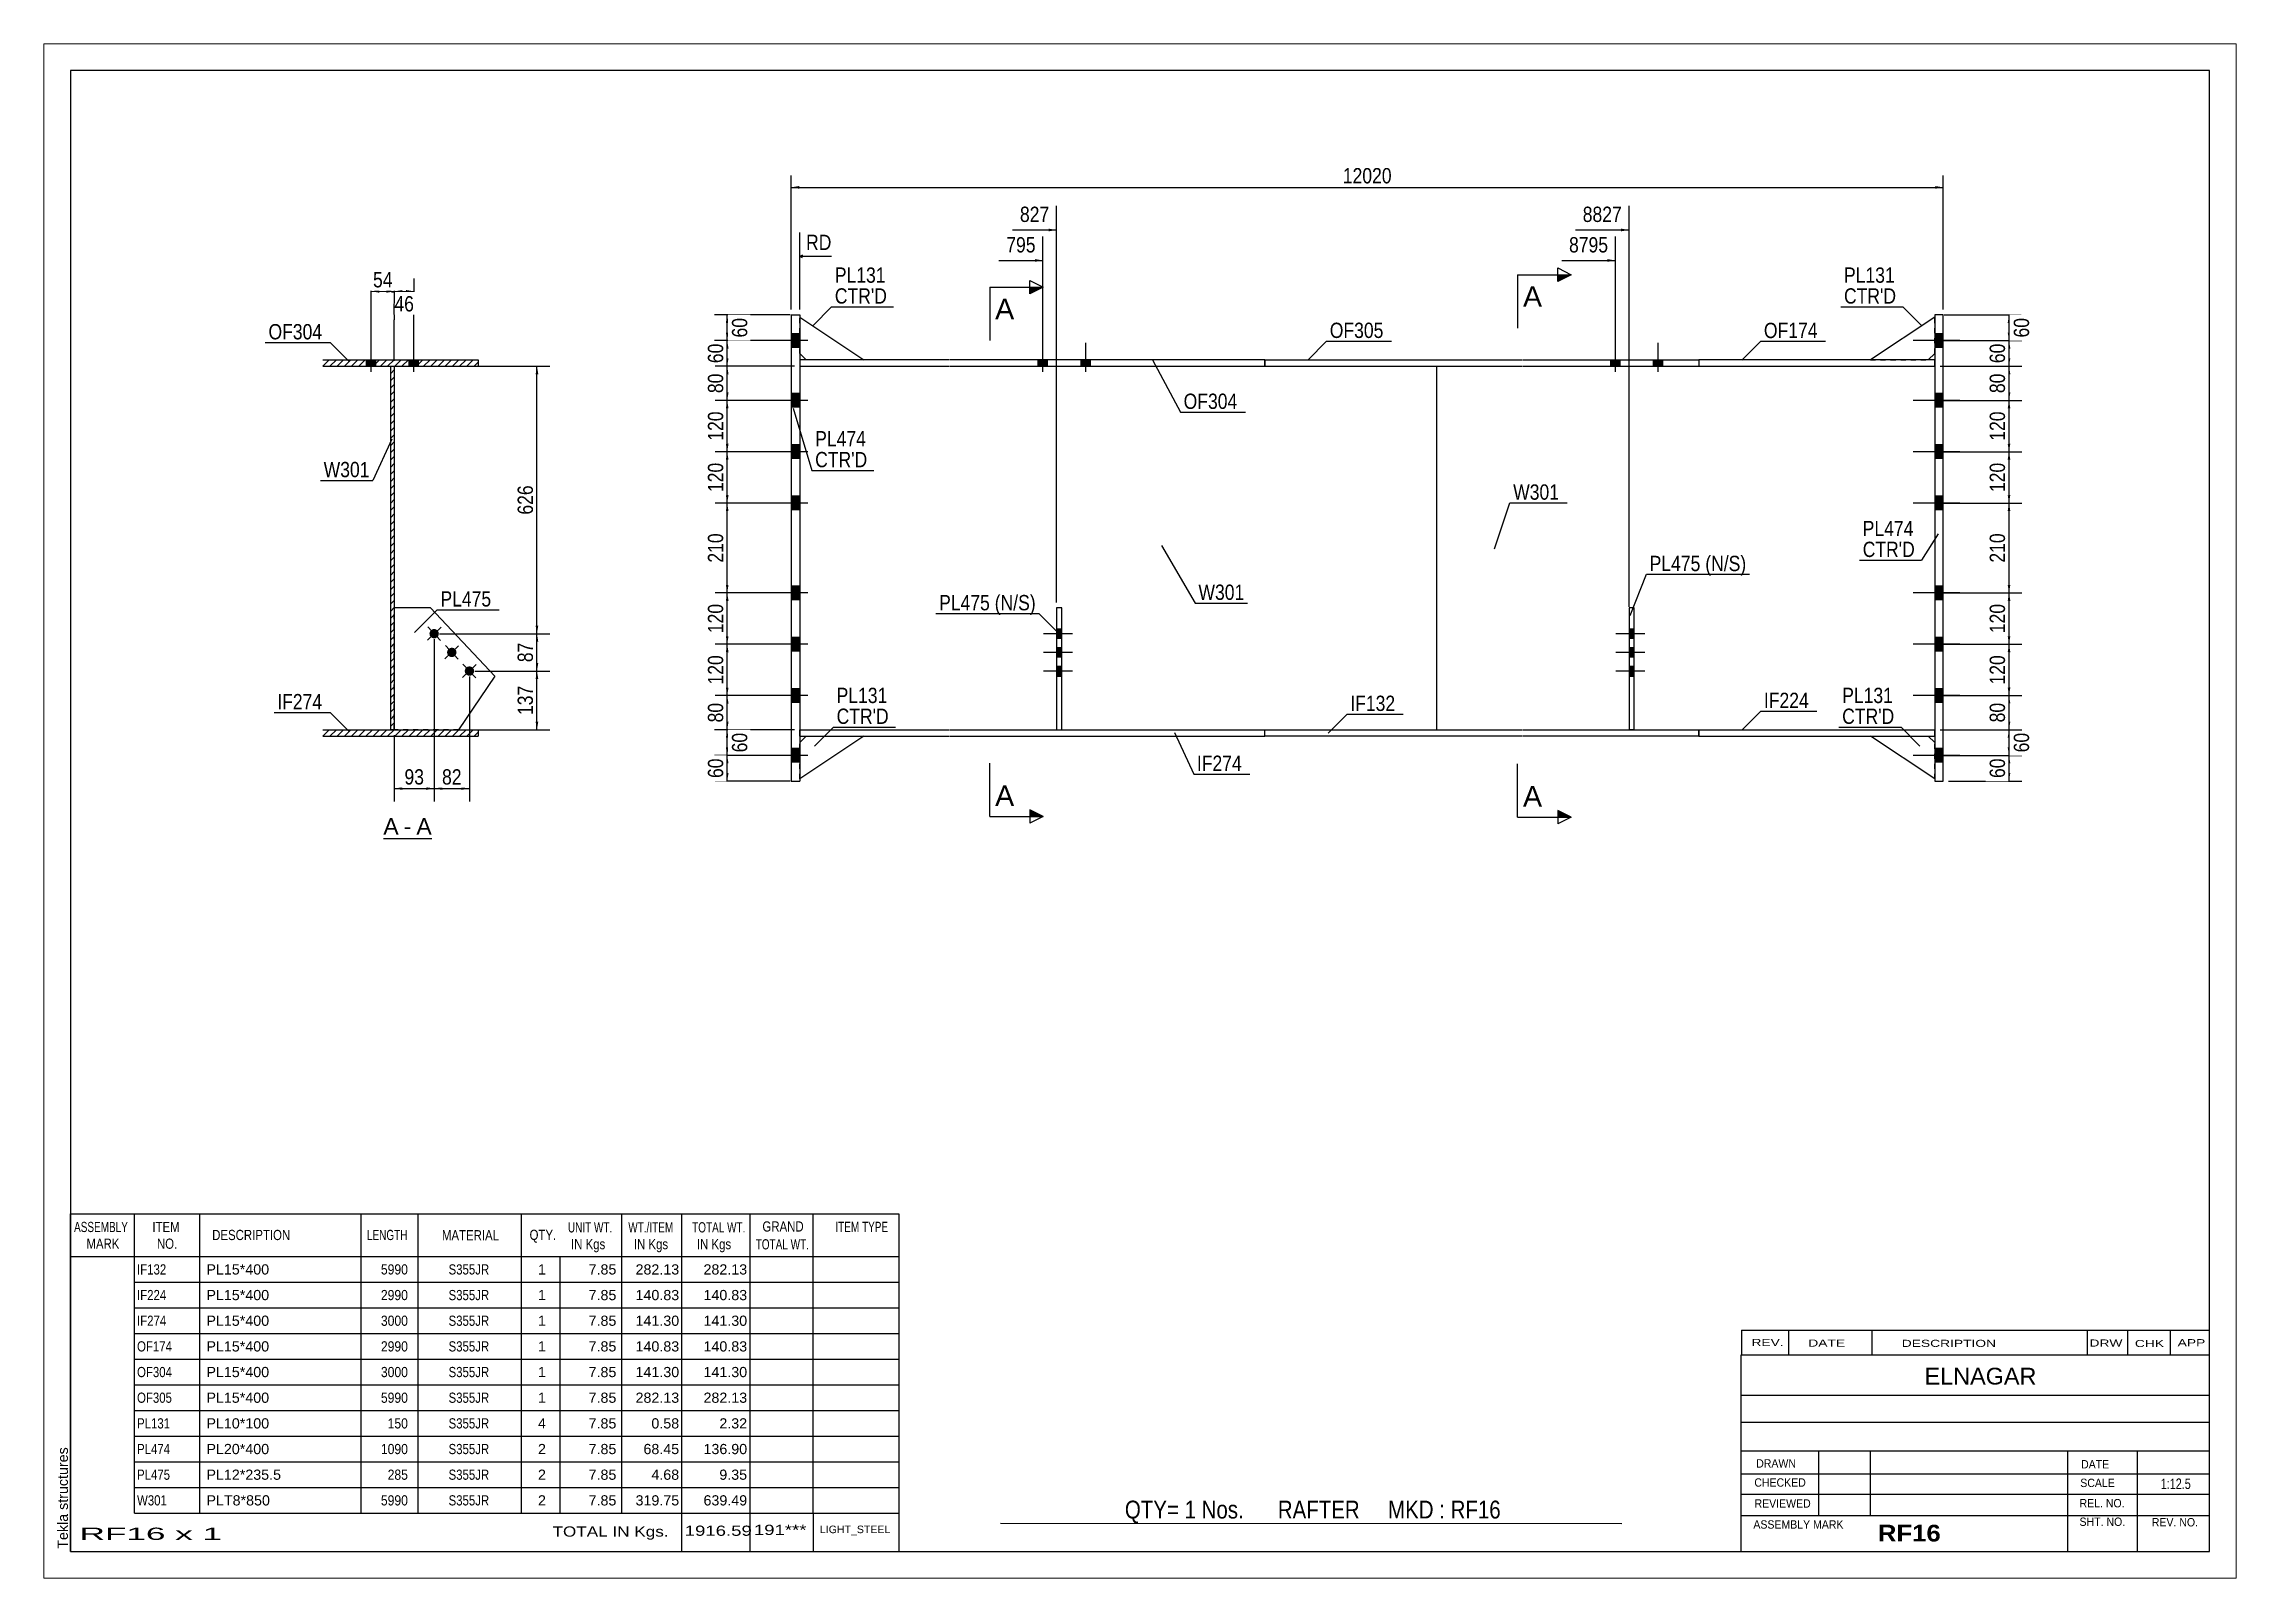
# Paper-space layout 'Layout1' of a CAD drawing. Header units: millimetres. Extents: x 0 to 410, y 0 to 287.
# The model-space entities are those that its viewports show. They can reach past a viewport. Long polylines and large blocks are cut down to what shows.
import ezdxf

# ---------------------------------------------------------------- set-up
doc = ezdxf.new("R2010")
doc.units = ezdxf.units.MM
doc.linetypes.add('DXK_LINE_DOT1', pattern=[1.8814, 0.9407, -0.9407])
doc.layers.add('Viewport layer', color=7, linetype='Continuous', plot=False)
doc.styles.add('Arial', font='ARIAL.TTF', dxfattribs={"height": 0.2})
doc.styles.add('Arial Bold', font='ARIALBD.TTF', dxfattribs={"height": 0.2})
doc.styles.add('Arial Narrow', font='ARIALN.TTF', dxfattribs={"height": 0.2})

# ---------------------------------------------------------------- blocks, each defined once
blk = doc.blocks.new('Unknown-625697759-1211')
at = {"color": 5, "linetype": 'Continuous'}
for p, q in [((405, 282), (5, 282)), ((5, 282), (5, 5)), ((405, 5), (405, 282)), ((5, 5), (405, 5))]:
    blk.add_line(p, q, dxfattribs=at)
at = {"color": 174, "linetype": 'Continuous', "style": 'Arial'}
blk.add_text('Tekla structures', height=1.9102, rotation=90, dxfattribs=at).set_placement((4.5, 5.5))
blk = doc.blocks.new('Unknown-625697759-13 - 1794')
at = {"color": 7, "linetype": 'Continuous'}
blk.add_line((63.5, 138.35), (72.53, 138.35), dxfattribs=at)
at = {"color": 0, "linetype": 'Continuous'}
blk.add_wipeout([(66.34, 139.1), (66.34, 142.3), (63.5, 142.3), (63.5, 139.1)], dxfattribs=at)
blk.add_wipeout([(68.72, 139.1), (68.72, 142.3), (67.3, 142.3), (67.3, 139.1)], dxfattribs=at)
at = {"color": 96, "linetype": 'Continuous', "style": 'Arial'}
blk.add_text('A', height=3.06, dxfattribs=at).set_placement((63.5, 139.1))
at = {"color": 0, "linetype": 'Continuous'}
blk.add_wipeout([(72.53, 139.1), (72.53, 142.3), (69.68, 142.3), (69.68, 139.1)], dxfattribs=at)
at = {"color": 96, "linetype": 'Continuous', "style": 'Arial'}
for s, p in [('-', (67.3, 139.1)), ('A', (69.68, 139.1))]:
    blk.add_text(s, height=3.06, dxfattribs=at).set_placement(p)
blk = doc.blocks.new('Bolt-625697759-1243 - 1232')
at = {"linetype": 'Continuous'}
for points in [[(293.04, 226.7), (294.8, 226.7), (294.8, 227.9), (293.04, 227.9)], [(293.04, 226.69), (294.8, 226.69), (294.8, 227.89), (293.04, 227.89)], [(301.04, 226.7), (302.8, 226.7), (302.8, 227.9), (301.04, 227.9)], [(301.04, 226.69), (302.8, 226.69), (302.8, 227.89), (301.04, 227.89)]]:
    blk.add_hatch(color=3, dxfattribs=at).paths.add_polyline_path(points)
at = {"color": 3, "linetype": 'Continuous'}
for p, q in [((293.92, 225.66), (293.92, 231.1)), ((293.92, 225.65), (293.92, 231.09)), ((301.92, 225.66), (301.92, 231.1)), ((301.92, 225.65), (301.92, 231.09)), ((293.04, 226.7), (293.04, 227.9)), ((293.04, 226.69), (293.04, 227.89)), ((294.8, 226.7), (294.8, 227.9)), ((294.8, 226.69), (294.8, 227.89)), ((301.04, 226.7), (301.04, 227.9)), ((301.04, 226.69), (301.04, 227.89)), ((302.8, 226.7), (302.8, 227.9)), ((302.8, 226.69), (302.8, 227.89))]:
    blk.add_line(p, q, dxfattribs=at)
blk = doc.blocks.new('Bolt-625697759-1241 - 1232')
at = {"linetype": 'Continuous'}
for points in [[(297.44, 175.78), (297.44, 177.54), (296.48, 177.54), (296.48, 175.78)], [(297.44, 172.29), (297.44, 174.05), (296.48, 174.05), (296.48, 172.29)], [(297.44, 168.8), (297.44, 170.56), (296.48, 170.56), (296.48, 168.8)]]:
    blk.add_hatch(color=3, dxfattribs=at).paths.add_polyline_path(points)
at = {"color": 3, "linetype": 'Continuous'}
for p, q in [((299.44, 176.66), (294, 176.66)), ((297.44, 177.54), (296.48, 177.54)), ((299.44, 173.17), (294, 173.17)), ((297.44, 175.78), (296.48, 175.78)), ((297.44, 174.05), (296.48, 174.05)), ((297.44, 172.29), (296.48, 172.29)), ((299.44, 169.68), (294, 169.68)), ((297.44, 170.56), (296.48, 170.56)), ((297.44, 168.8), (296.48, 168.8))]:
    blk.add_line(p, q, dxfattribs=at)
blk = doc.blocks.new('Bolt-625697759-1242 - 1232')
at = {"linetype": 'Continuous'}
for points in [[(190.37, 175.78), (190.37, 177.54), (189.41, 177.54), (189.41, 175.78)], [(190.37, 172.29), (190.37, 174.05), (189.41, 174.05), (189.41, 172.29)], [(190.37, 168.8), (190.37, 170.56), (189.41, 170.56), (189.41, 168.8)]]:
    blk.add_hatch(color=3, dxfattribs=at).paths.add_polyline_path(points)
at = {"color": 3, "linetype": 'Continuous'}
for p, q in [((192.37, 176.66), (186.93, 176.66)), ((190.37, 177.54), (189.41, 177.54)), ((192.37, 173.17), (186.93, 173.17)), ((190.37, 175.78), (189.41, 175.78)), ((190.37, 174.05), (189.41, 174.05)), ((190.37, 172.29), (189.41, 172.29)), ((192.37, 169.68), (186.93, 169.68)), ((190.37, 170.56), (189.41, 170.56)), ((190.37, 168.8), (189.41, 168.8))]:
    blk.add_line(p, q, dxfattribs=at)
blk = doc.blocks.new('Bolt-625697759-1244 - 1232')
at = {"linetype": 'Continuous'}
for points in [[(185.97, 226.7), (187.73, 226.7), (187.73, 227.9), (185.97, 227.9)], [(185.97, 226.69), (187.73, 226.69), (187.73, 227.89), (185.97, 227.89)], [(193.97, 226.7), (195.73, 226.7), (195.73, 227.9), (193.97, 227.9)], [(193.97, 226.69), (195.73, 226.69), (195.73, 227.89), (193.97, 227.89)]]:
    blk.add_hatch(color=3, dxfattribs=at).paths.add_polyline_path(points)
at = {"color": 3, "linetype": 'Continuous'}
for p, q in [((186.85, 225.66), (186.85, 231.1)), ((186.85, 225.65), (186.85, 231.09)), ((194.85, 225.66), (194.85, 231.1)), ((194.85, 225.65), (194.85, 231.09)), ((185.97, 226.7), (185.97, 227.9)), ((185.97, 226.69), (185.97, 227.89)), ((187.73, 226.7), (187.73, 227.9)), ((187.73, 226.69), (187.73, 227.89)), ((193.97, 226.7), (193.97, 227.9)), ((193.97, 226.69), (193.97, 227.89)), ((195.73, 226.7), (195.73, 227.9)), ((195.73, 226.69), (195.73, 227.89))]:
    blk.add_line(p, q, dxfattribs=at)
blk = doc.blocks.new('Bolt-625697759-1245 - 1232')
at = {"linetype": 'Continuous'}
for points in [[(353.62, 232.78), (353.62, 230.22), (355.22, 230.22), (355.22, 232.78)], [(353.62, 232.78), (353.62, 230.22), (355.22, 230.22), (355.22, 232.78)], [(353.62, 221.58), (353.62, 219.02), (355.22, 219.02), (355.22, 221.58)], [(353.62, 221.58), (353.62, 219.02), (355.22, 219.02), (355.22, 221.58)], [(353.62, 211.98), (353.62, 209.42), (355.22, 209.42), (355.22, 211.98)], [(353.62, 211.98), (353.62, 209.42), (355.22, 209.42), (355.22, 211.98)], [(353.62, 202.38), (353.62, 199.82), (355.22, 199.82), (355.22, 202.38)], [(353.62, 202.38), (353.62, 199.82), (355.22, 199.82), (355.22, 202.38)], [(353.62, 185.58), (353.62, 183.02), (355.22, 183.02), (355.22, 185.58)], [(353.62, 185.58), (353.62, 183.02), (355.22, 183.02), (355.22, 185.58)], [(353.62, 175.98), (353.62, 173.42), (355.22, 173.42), (355.22, 175.98)], [(353.62, 175.98), (353.62, 173.42), (355.22, 173.42), (355.22, 175.98)], [(353.62, 166.38), (353.62, 163.82), (355.22, 163.82), (355.22, 166.38)], [(353.62, 166.38), (353.62, 163.82), (355.22, 163.82), (355.22, 166.38)], [(353.62, 155.18), (353.62, 152.62), (355.22, 152.62), (355.22, 155.18)], [(353.62, 155.18), (353.62, 152.62), (355.22, 152.62), (355.22, 155.18)]]:
    blk.add_hatch(color=3, dxfattribs=at).paths.add_polyline_path(points)
at = {"color": 3, "linetype": 'Continuous'}
for p, q in [((358.34, 231.5), (349.62, 231.5)), ((358.34, 231.5), (349.62, 231.5)), ((355.22, 232.78), (353.62, 232.78)), ((355.22, 232.78), (353.62, 232.78)), ((355.22, 230.22), (353.62, 230.22)), ((355.22, 230.22), (353.62, 230.22)), ((355.22, 221.58), (353.62, 221.58)), ((355.22, 221.58), (353.62, 221.58)), ((358.34, 220.3), (349.62, 220.3)), ((358.34, 220.3), (349.62, 220.3)), ((355.22, 219.02), (353.62, 219.02)), ((355.22, 219.02), (353.62, 219.02)), ((358.34, 210.7), (349.62, 210.7)), ((358.34, 210.7), (349.62, 210.7)), ((355.22, 211.98), (353.62, 211.98)), ((355.22, 211.98), (353.62, 211.98)), ((355.22, 209.42), (353.62, 209.42)), ((355.22, 209.42), (353.62, 209.42)), ((358.34, 201.1), (349.62, 201.1)), ((358.34, 201.1), (349.62, 201.1)), ((355.22, 202.38), (353.62, 202.38)), ((355.22, 202.38), (353.62, 202.38)), ((355.22, 199.82), (353.62, 199.82)), ((355.22, 199.82), (353.62, 199.82)), ((355.22, 185.58), (353.62, 185.58)), ((355.22, 185.58), (353.62, 185.58)), ((358.34, 184.3), (349.62, 184.3)), ((358.34, 184.3), (349.62, 184.3)), ((355.22, 183.02), (353.62, 183.02)), ((355.22, 183.02), (353.62, 183.02)), ((358.34, 174.7), (349.62, 174.7)), ((358.34, 174.7), (349.62, 174.7)), ((355.22, 175.98), (353.62, 175.98)), ((355.22, 175.98), (353.62, 175.98)), ((355.22, 173.42), (353.62, 173.42)), ((355.22, 173.42), (353.62, 173.42)), ((358.34, 165.1), (349.62, 165.1)), ((358.34, 165.1), (349.62, 165.1)), ((355.22, 166.38), (353.62, 166.38)), ((355.22, 166.38), (353.62, 166.38)), ((355.22, 163.82), (353.62, 163.82)), ((355.22, 163.82), (353.62, 163.82)), ((358.34, 153.9), (349.62, 153.9)), ((358.34, 153.9), (349.62, 153.9)), ((355.22, 155.18), (353.62, 155.18)), ((355.22, 155.18), (353.62, 155.18)), ((355.22, 152.62), (353.62, 152.62)), ((355.22, 152.62), (353.62, 152.62))]:
    blk.add_line(p, q, dxfattribs=at)
blk = doc.blocks.new('Bolt-625697759-1246 - 1232')
at = {"linetype": 'Continuous'}
for points in [[(139.77, 232.78), (139.77, 230.22), (141.37, 230.22), (141.37, 232.78)], [(139.77, 232.78), (139.77, 230.22), (141.37, 230.22), (141.37, 232.78)], [(139.77, 221.58), (139.77, 219.02), (141.37, 219.02), (141.37, 221.58)], [(139.77, 221.58), (139.77, 219.02), (141.37, 219.02), (141.37, 221.58)], [(139.77, 211.98), (139.77, 209.42), (141.37, 209.42), (141.37, 211.98)], [(139.77, 211.98), (139.77, 209.42), (141.37, 209.42), (141.37, 211.98)], [(139.77, 202.38), (139.77, 199.82), (141.37, 199.82), (141.37, 202.38)], [(139.77, 202.38), (139.77, 199.82), (141.37, 199.82), (141.37, 202.38)], [(139.77, 185.58), (139.77, 183.02), (141.37, 183.02), (141.37, 185.58)], [(139.77, 185.58), (139.77, 183.02), (141.37, 183.02), (141.37, 185.58)], [(139.77, 175.98), (139.77, 173.42), (141.37, 173.42), (141.37, 175.98)], [(139.77, 175.98), (139.77, 173.42), (141.37, 173.42), (141.37, 175.98)], [(139.77, 166.38), (139.77, 163.82), (141.37, 163.82), (141.37, 166.38)], [(139.77, 166.38), (139.77, 163.82), (141.37, 163.82), (141.37, 166.38)], [(139.77, 155.18), (139.77, 152.62), (141.37, 152.62), (141.37, 155.18)], [(139.77, 155.18), (139.77, 152.62), (141.37, 152.62), (141.37, 155.18)]]:
    blk.add_hatch(color=3, dxfattribs=at).paths.add_polyline_path(points)
at = {"color": 3, "linetype": 'Continuous'}
for p, q in [((142.89, 231.5), (134.17, 231.5)), ((142.89, 231.5), (134.17, 231.5)), ((141.37, 232.78), (139.77, 232.78)), ((141.37, 232.78), (139.77, 232.78)), ((141.37, 230.22), (139.77, 230.22)), ((141.37, 230.22), (139.77, 230.22)), ((141.37, 221.58), (139.77, 221.58)), ((141.37, 221.58), (139.77, 221.58)), ((142.89, 220.3), (134.17, 220.3)), ((142.89, 220.3), (134.17, 220.3)), ((141.37, 219.02), (139.77, 219.02)), ((141.37, 219.02), (139.77, 219.02)), ((142.89, 210.7), (134.17, 210.7)), ((142.89, 210.7), (134.17, 210.7)), ((141.37, 211.98), (139.77, 211.98)), ((141.37, 211.98), (139.77, 211.98)), ((141.37, 209.42), (139.77, 209.42)), ((141.37, 209.42), (139.77, 209.42)), ((142.89, 201.1), (134.17, 201.1)), ((142.89, 201.1), (134.17, 201.1)), ((141.37, 202.38), (139.77, 202.38)), ((141.37, 202.38), (139.77, 202.38)), ((141.37, 199.82), (139.77, 199.82)), ((141.37, 199.82), (139.77, 199.82)), ((141.37, 185.58), (139.77, 185.58)), ((141.37, 185.58), (139.77, 185.58)), ((142.89, 184.3), (134.17, 184.3)), ((142.89, 184.3), (134.17, 184.3)), ((141.37, 183.02), (139.77, 183.02)), ((141.37, 183.02), (139.77, 183.02)), ((142.89, 174.7), (134.17, 174.7)), ((142.89, 174.7), (134.17, 174.7)), ((141.37, 175.98), (139.77, 175.98)), ((141.37, 175.98), (139.77, 175.98)), ((141.37, 173.42), (139.77, 173.42)), ((141.37, 173.42), (139.77, 173.42)), ((142.89, 165.1), (134.17, 165.1)), ((142.89, 165.1), (134.17, 165.1)), ((141.37, 166.38), (139.77, 166.38)), ((141.37, 166.38), (139.77, 166.38)), ((141.37, 163.82), (139.77, 163.82)), ((141.37, 163.82), (139.77, 163.82)), ((142.89, 153.9), (134.17, 153.9)), ((142.89, 153.9), (134.17, 153.9)), ((141.37, 155.18), (139.77, 155.18)), ((141.37, 155.18), (139.77, 155.18)), ((141.37, 152.62), (139.77, 152.62)), ((141.37, 152.62), (139.77, 152.62))]:
    blk.add_line(p, q, dxfattribs=at)
blk = doc.blocks.new('Part-625697759-1312 - 1232')
at = {"color": 2, "linetype": 'Continuous'}
for p, q in [((309.52, 157.5), (309.52, 158.7)), ((309.52, 158.7), (325.52, 158.7)), ((309.52, 157.5), (325.52, 157.5)), ((325.62, 158.7), (353.62, 158.7)), ((325.62, 157.5), (353.62, 157.5)), ((353.62, 157.5), (353.62, 158.7))]:
    blk.add_line(p, q, dxfattribs=at)
blk = doc.blocks.new('Part-625697759-1263 - 1232')
at = {"color": 7, "linetype": 'DXK_LINE_DOT1'}
for p, q in [((141.37, 226.7), (141.37, 158.7)), ((141.37, 226.7), (169.37, 226.7)), ((169.47, 226.7), (212.24, 226.7)), ((212.34, 226.7), (244.34, 226.7)), ((244.44, 226.7), (260.44, 226.7)), ((141.37, 158.7), (169.37, 158.7)), ((169.47, 158.7), (212.24, 158.7)), ((212.34, 158.7), (244.34, 158.7)), ((244.44, 158.7), (260.44, 158.7))]:
    blk.add_line(p, q, dxfattribs=at)
at = {"color": 2, "linetype": 'Continuous'}
blk.add_line((260.44, 226.7), (260.44, 158.7), dxfattribs=at)
blk = doc.blocks.new('Part-625697759-1285 - 1232')
at = {"color": 2, "linetype": 'Continuous'}
for p, q in [((297.44, 181.49), (296.48, 181.49)), ((296.48, 181.49), (296.48, 158.7)), ((297.44, 158.7), (297.44, 181.49)), ((296.48, 168.69), (297.44, 168.69))]:
    blk.add_line(p, q, dxfattribs=at)
at = {"color": 7, "linetype": 'DXK_LINE_DOT1'}
blk.add_line((297.44, 158.7), (296.48, 158.7), dxfattribs=at)
blk = doc.blocks.new('Part-625697759-1290 - 1232')
at = {"color": 2, "linetype": 'Continuous'}
for p, q in [((190.37, 181.49), (189.41, 181.49)), ((189.41, 181.49), (189.41, 158.7)), ((190.37, 158.7), (190.37, 181.49)), ((189.41, 168.69), (190.37, 168.69))]:
    blk.add_line(p, q, dxfattribs=at)
blk = doc.blocks.new('Part-625697759-1334 - 1232')
at = {"color": 2, "linetype": 'Continuous'}
for p, q in [((228.34, 157.5), (228.34, 158.7)), ((228.34, 158.7), (244.34, 158.7)), ((244.34, 157.5), (228.34, 157.5)), ((244.44, 158.7), (276.44, 158.7)), ((276.44, 157.5), (244.44, 157.5)), ((276.54, 158.7), (309.52, 158.7)), ((309.52, 157.5), (276.54, 157.5)), ((309.52, 158.7), (309.52, 157.5))]:
    blk.add_line(p, q, dxfattribs=at)
blk = doc.blocks.new('Part-625697759-1356 - 1232')
at = {"color": 2, "linetype": 'Continuous'}
for p, q in [((141.37, 157.5), (141.37, 158.7)), ((141.37, 158.7), (169.37, 158.7)), ((141.37, 157.5), (169.37, 157.5)), ((169.47, 158.7), (212.24, 158.7)), ((169.47, 157.5), (212.24, 157.5)), ((212.34, 158.7), (228.34, 158.7)), ((212.34, 157.5), (228.34, 157.5)), ((228.34, 157.5), (228.34, 158.7))]:
    blk.add_line(p, q, dxfattribs=at)
blk = doc.blocks.new('Part-625697759-1502 - 1232')
at = {"color": 2, "linetype": 'Continuous'}
for p, q in [((353.62, 235.9), (341.62, 227.9)), ((352.42, 227.9), (353.62, 229.1))]:
    blk.add_line(p, q, dxfattribs=at)
at = {"color": 7, "linetype": 'DXK_LINE_DOT1'}
for p, q in [((353.62, 229.1), (353.62, 235.9)), ((341.62, 227.9), (352.42, 227.9))]:
    blk.add_line(p, q, dxfattribs=at)
blk = doc.blocks.new('Part-625697759-1378 - 1232')
at = {"color": 2, "linetype": 'Continuous'}
blk.add_line((260.44, 226.7), (260.44, 158.7), dxfattribs=at)
at = {"color": 7, "linetype": 'DXK_LINE_DOT1'}
for p, q in [((260.44, 226.7), (276.44, 226.7)), ((276.54, 226.7), (325.52, 226.7)), ((325.62, 226.7), (353.62, 226.7)), ((353.62, 226.7), (353.62, 158.7)), ((260.44, 158.7), (276.44, 158.7)), ((276.54, 158.7), (296.48, 158.7)), ((297.44, 158.7), (325.52, 158.7)), ((325.62, 158.7), (353.62, 158.7))]:
    blk.add_line(p, q, dxfattribs=at)
blk = doc.blocks.new('Part-625697759-1541 - 1232')
at = {"color": 2, "linetype": 'Continuous'}
for p, q in [((141.37, 235.9), (153.37, 227.9)), ((142.57, 227.9), (141.37, 229.1))]:
    blk.add_line(p, q, dxfattribs=at)
at = {"color": 7, "linetype": 'DXK_LINE_DOT1'}
for p, q in [((141.37, 229.1), (141.37, 235.9)), ((153.37, 227.9), (142.57, 227.9))]:
    blk.add_line(p, q, dxfattribs=at)
blk = doc.blocks.new('Part-625697759-1400 - 1232')
at = {"color": 2, "linetype": 'Continuous'}
for p, q in [((309.52, 227.9), (309.52, 226.7)), ((325.52, 227.9), (309.52, 227.9)), ((309.52, 226.7), (325.52, 226.7)), ((353.62, 227.9), (325.62, 227.9)), ((325.62, 226.7), (353.62, 226.7)), ((353.62, 226.7), (353.62, 227.9))]:
    blk.add_line(p, q, dxfattribs=at)
blk = doc.blocks.new('Part-625697759-1422 - 1232')
at = {"color": 2, "linetype": 'Continuous'}
for p, q in [((228.34, 227.9), (228.34, 226.7)), ((228.34, 227.9), (244.34, 227.9)), ((228.34, 226.7), (244.34, 226.7)), ((244.44, 227.9), (276.44, 227.9)), ((244.44, 226.7), (276.44, 226.7)), ((276.54, 227.9), (309.52, 227.9)), ((276.54, 226.7), (309.52, 226.7)), ((309.52, 227.9), (309.52, 226.7))]:
    blk.add_line(p, q, dxfattribs=at)
blk = doc.blocks.new('Part-625697759-1444 - 1232')
at = {"color": 2, "linetype": 'Continuous'}
for p, q in [((141.37, 227.9), (141.37, 226.7)), ((169.37, 227.9), (141.37, 227.9)), ((141.37, 226.7), (169.37, 226.7)), ((212.24, 227.9), (169.47, 227.9)), ((169.47, 226.7), (212.24, 226.7)), ((228.34, 227.9), (212.34, 227.9)), ((212.34, 226.7), (228.34, 226.7)), ((228.34, 226.7), (228.34, 227.9))]:
    blk.add_line(p, q, dxfattribs=at)
blk = doc.blocks.new('Part-625697759-1497 - 1232')
at = {"color": 2, "linetype": 'Continuous'}
for p, q in [((353.62, 149.5), (341.62, 157.5)), ((352.42, 157.5), (353.62, 156.3))]:
    blk.add_line(p, q, dxfattribs=at)
at = {"color": 7, "linetype": 'DXK_LINE_DOT1'}
for p, q in [((341.62, 157.5), (352.42, 157.5)), ((353.62, 149.5), (353.62, 156.3))]:
    blk.add_line(p, q, dxfattribs=at)
blk = doc.blocks.new('Part-625697759-1531 - 1232')
at = {"color": 2, "linetype": 'Continuous'}
for p, q in [((355.22, 236.3), (353.62, 236.3)), ((353.62, 236.3), (353.62, 149.1)), ((355.22, 149.1), (355.22, 236.3)), ((353.62, 149.1), (355.22, 149.1))]:
    blk.add_line(p, q, dxfattribs=at)
blk = doc.blocks.new('Part-625697759-1536 - 1232')
at = {"color": 2, "linetype": 'Continuous'}
for p, q in [((153.37, 157.5), (141.37, 149.5)), ((141.37, 156.3), (142.57, 157.5))]:
    blk.add_line(p, q, dxfattribs=at)
at = {"color": 7, "linetype": 'DXK_LINE_DOT1'}
for p, q in [((141.37, 149.5), (141.37, 156.3)), ((142.57, 157.5), (153.37, 157.5))]:
    blk.add_line(p, q, dxfattribs=at)
blk = doc.blocks.new('Part-625697759-1546 - 1232')
at = {"color": 2, "linetype": 'Continuous'}
for p, q in [((139.77, 236.3), (141.37, 236.3)), ((139.77, 236.3), (139.77, 149.1)), ((141.37, 236.3), (141.37, 149.1)), ((139.77, 149.1), (141.37, 149.1))]:
    blk.add_line(p, q, dxfattribs=at)
blk = doc.blocks.new('Part-625697759-1803 - 1794')
at = {"linetype": 'Continuous'}
h = blk.add_hatch(dxfattribs=at)
h.set_pattern_fill('', scale=0.3, style=0, pattern_type=0)
h.set_pattern_definition([(45, (64.8974, 226.7014), (-0.673519, 0.673519), [])])
h.paths.add_polyline_path([(65.54, 226.7), (64.9, 226.7), (64.9, 158.7), (65.54, 158.7)])
at = {"color": 2, "linetype": 'Continuous'}
for p, q in [((64.9, 226.7), (65.54, 226.7)), ((64.9, 158.7), (64.9, 226.7)), ((65.54, 226.7), (65.54, 158.7)), ((65.54, 158.7), (64.9, 158.7))]:
    blk.add_line(p, q, dxfattribs=at)
blk = doc.blocks.new('Part-625697759-1830 - 1794')
at = {"color": 2, "linetype": 'Continuous'}
for p, q in [((72.29, 181.49), (65.54, 181.49)), ((72.29, 181.49), (84.37, 168.69)), ((84.37, 168.69), (77.54, 158.7))]:
    blk.add_line(p, q, dxfattribs=at)
at = {"color": 7, "linetype": 'DXK_LINE_DOT1'}
for p, q in [((65.54, 158.7), (65.54, 181.49)), ((77.54, 158.7), (65.54, 158.7))]:
    blk.add_line(p, q, dxfattribs=at)
blk = doc.blocks.new('Part-625697759-1845 - 1794')
at = {"linetype": 'Continuous'}
h = blk.add_hatch(dxfattribs=at)
h.set_pattern_fill('', scale=0.3, style=0, pattern_type=0)
h.set_pattern_definition([(45, (52.1646, 157.5014), (-0.67352, 0.67352), [])])
h.paths.add_polyline_path([(52.16, 158.7), (52.16, 157.5), (81.22, 157.5), (81.22, 158.7)])
at = {"color": 2, "linetype": 'Continuous'}
for p, q in [((52.16, 158.7), (81.22, 158.7)), ((52.16, 157.5), (81.22, 157.5)), ((81.22, 158.7), (81.22, 157.5))]:
    blk.add_line(p, q, dxfattribs=at)
blk = doc.blocks.new('Part-625697759-1865 - 1794')
at = {"linetype": 'Continuous'}
h = blk.add_hatch(dxfattribs=at)
h.set_pattern_fill('', scale=0.3, style=0, pattern_type=0)
h.set_pattern_definition([(45, (52.1646, 226.7014), (-0.67352, 0.67352), [])])
h.paths.add_polyline_path([(52.16, 227.9), (52.16, 226.7), (81.22, 226.7), (81.22, 227.9)])
at = {"color": 2, "linetype": 'Continuous'}
for p, q in [((52.16, 227.9), (81.22, 227.9)), ((52.16, 226.7), (81.22, 226.7)), ((81.22, 227.9), (81.22, 226.7))]:
    blk.add_line(p, q, dxfattribs=at)
blk = doc.blocks.new('Bolt-625697759-1921 - 1794')
at = {"linetype": 'Continuous'}
for points in [[(73.6, 176.02, -1), (72.39, 177.3, -1)], [(76.9, 172.53, -1), (75.69, 173.81, -1)], [(80.2, 169.04, -1), (78.99, 170.32, -1)]]:
    blk.add_hatch(color=3, dxfattribs=at).paths.add_polyline_path(points)
at = {"color": 3, "linetype": 'Continuous'}
for p, q in [((74.28, 177.87), (71.72, 175.45)), ((74.21, 175.38), (71.79, 177.94)), ((77.57, 174.38), (75.02, 171.96)), ((77.5, 171.89), (75.09, 174.45)), ((80.87, 170.89), (78.31, 168.47)), ((80.8, 168.4), (78.38, 170.96))]:
    blk.add_line(p, q, dxfattribs=at)
blk = doc.blocks.new('Bolt-625697759-1923 - 1794')
at = {"linetype": 'Continuous'}
for points in [[(60.33, 226.7), (62.09, 226.7), (62.09, 227.9), (60.33, 227.9)], [(68.33, 226.69), (70.09, 226.69), (70.09, 227.89), (68.33, 227.89)]]:
    blk.add_hatch(color=3, dxfattribs=at).paths.add_polyline_path(points)
at = {"color": 3, "linetype": 'Continuous'}
for p, q in [((61.21, 225.66), (61.22, 231.1)), ((69.21, 225.65), (69.22, 231.09)), ((60.33, 226.7), (60.33, 227.9)), ((62.09, 226.7), (62.09, 227.9)), ((68.33, 226.69), (68.33, 227.89)), ((70.09, 226.69), (70.09, 227.89))]:
    blk.add_line(p, q, dxfattribs=at)
blk = doc.blocks.new('StraightDimension-625697759-1709 - 1232')
at = {"linetype": 'Continuous'}
for points in [[(367.27, 218.79), (367.52, 220.29), (367.77, 218.79)], [(367.77, 212.2), (367.52, 210.7), (367.27, 212.2)]]:
    blk.add_hatch(color=7, dxfattribs=at).paths.add_polyline_path(points)
at = {"color": 7, "linetype": 'Continuous'}
for p, q in [((354.62, 220.29), (369.92, 220.29)), ((367.52, 210.7), (367.52, 220.29)), ((354.62, 210.7), (369.92, 210.7))]:
    blk.add_line(p, q, dxfattribs=at)
at = {"color": 0}
blk.add_wipeout([(367.37, 218.84), (363.17, 218.84), (363.17, 212.16), (367.37, 212.16)], dxfattribs=at)
at = {"color": 3, "style": 'Arial Narrow'}
blk.add_text('120', height=2.863, rotation=90.0002, dxfattribs=at).set_placement((366.77, 212.76))
blk = doc.blocks.new('StraightDimension-625697759-1559 - 1232')
at = {"linetype": 'Continuous'}
blk.add_hatch(color=7, dxfattribs=at).paths.add_polyline_path([(294.98, 252.43), (296.48, 252.18), (294.98, 251.93)])
at = {"color": 7, "linetype": 'Continuous'}
for p, q in [((296.48, 181.72), (296.48, 256.68)), ((286.42, 252.18), (296.48, 252.18))]:
    blk.add_line(p, q, dxfattribs=at)
at = {"color": 0}
blk.add_wipeout([(295.71, 253.08), (295.71, 257.28), (287.2, 257.28), (287.2, 253.08)], dxfattribs=at)
at = {"color": 3, "style": 'Arial Narrow'}
blk.add_text('8827', height=2.863, dxfattribs=at).set_placement((287.8, 253.68))
blk = doc.blocks.new('StraightDimension-625697759-3337 - 1232')
at = {"linetype": 'Continuous'}
for points in [[(127.55, 209.2), (127.8, 210.7), (128.05, 209.2)], [(128.05, 202.6), (127.8, 201.1), (127.55, 202.6)]]:
    blk.add_hatch(color=7, dxfattribs=at).paths.add_polyline_path(points)
at = {"color": 7, "linetype": 'Continuous'}
for p, q in [((135.17, 210.7), (125.55, 210.7)), ((127.8, 201.1), (127.8, 210.7)), ((135.17, 201.1), (125.55, 201.1))]:
    blk.add_line(p, q, dxfattribs=at)
at = {"color": 0}
blk.add_wipeout([(127.65, 209.24), (123.45, 209.24), (123.45, 202.56), (127.65, 202.56)], dxfattribs=at)
at = {"color": 3, "style": 'Arial Narrow'}
blk.add_text('120', height=2.863, rotation=90.0002, dxfattribs=at).set_placement((127.05, 203.16))
blk = doc.blocks.new('StraightDimension-625697759-1675 - 1232')
at = {"linetype": 'Continuous'}
for points in [[(367.27, 152.4), (367.52, 153.9), (367.77, 152.4)], [(367.77, 150.6), (367.52, 149.1), (367.27, 150.6)]]:
    blk.add_hatch(color=7, dxfattribs=at).paths.add_polyline_path(points)
at = {"color": 7, "linetype": 'Continuous'}
for p, q in [((354.62, 153.9), (369.92, 153.9)), ((367.52, 149.1), (367.52, 153.9)), ((356.22, 149.1), (369.92, 149.1))]:
    blk.add_line(p, q, dxfattribs=at)
at = {"color": 0}
blk.add_wipeout([(367.37, 153.93), (363.17, 153.93), (363.17, 149.07), (367.37, 149.07)], dxfattribs=at)
at = {"color": 3, "style": 'Arial Narrow'}
blk.add_text('60', height=2.863, rotation=90.0002, dxfattribs=at).set_placement((366.77, 149.67))
blk = doc.blocks.new('StraightDimension-625697759-3336 - 1232')
at = {"linetype": 'Continuous'}
for points in [[(127.55, 218.8), (127.8, 220.3), (128.05, 218.8)], [(128.05, 212.2), (127.8, 210.7), (127.55, 212.2)]]:
    blk.add_hatch(color=7, dxfattribs=at).paths.add_polyline_path(points)
at = {"color": 7, "linetype": 'Continuous'}
for p, q in [((135.17, 220.3), (125.55, 220.3)), ((127.8, 210.7), (127.8, 220.3)), ((135.17, 210.7), (125.55, 210.7))]:
    blk.add_line(p, q, dxfattribs=at)
at = {"color": 0}
blk.add_wipeout([(127.65, 218.84), (123.45, 218.84), (123.45, 212.16), (127.65, 212.16)], dxfattribs=at)
at = {"color": 3, "style": 'Arial Narrow'}
blk.add_text('120', height=2.863, rotation=90.0002, dxfattribs=at).set_placement((127.05, 212.76))
blk = doc.blocks.new('StraightDimension-625697759-1777 - 1232')
at = {"linetype": 'Continuous'}
for points in [[(141.27, 259.9), (139.77, 260.15), (141.27, 260.4)], [(353.72, 260.4), (355.22, 260.15), (353.72, 259.9)]]:
    blk.add_hatch(color=7, dxfattribs=at).paths.add_polyline_path(points)
at = {"color": 7, "linetype": 'Continuous'}
for p, q in [((139.77, 237.3), (139.77, 262.4)), ((139.77, 260.15), (355.22, 260.15)), ((355.22, 237.3), (355.22, 262.4))]:
    blk.add_line(p, q, dxfattribs=at)
at = {"color": 0}
blk.add_wipeout([(252.67, 260.3), (252.67, 264.5), (242.33, 264.5), (242.33, 260.3)], dxfattribs=at)
at = {"color": 3, "style": 'Arial Narrow'}
blk.add_text('12020', height=2.863, dxfattribs=at).set_placement((242.93, 260.9))
blk = doc.blocks.new('StraightDimension-625697759-1659 - 1232')
at = {"linetype": 'Continuous'}
for points in [[(367.27, 157.2), (367.52, 158.7), (367.77, 157.2)], [(367.77, 155.4), (367.52, 153.9), (367.27, 155.4)]]:
    blk.add_hatch(color=7, dxfattribs=at).paths.add_polyline_path(points)
at = {"color": 7, "linetype": 'Continuous'}
for p, q in [((354.62, 158.7), (369.77, 158.7)), ((367.52, 153.9), (367.52, 158.7)), ((354.62, 153.9), (369.77, 153.9))]:
    blk.add_line(p, q, dxfattribs=at)
at = {"color": 0}
blk.add_wipeout([(371.87, 158.73), (367.67, 158.73), (367.67, 153.87), (371.87, 153.87)], dxfattribs=at)
at = {"color": 3, "style": 'Arial Narrow'}
blk.add_text('60', height=2.863, rotation=90.0002, dxfattribs=at).set_placement((371.27, 154.47))
blk = doc.blocks.new('StraightDimension-625697759-1753 - 1232')
at = {"linetype": 'Continuous'}
for points in [[(367.27, 230), (367.52, 231.5), (367.77, 230)], [(367.77, 228.2), (367.52, 226.7), (367.27, 228.2)]]:
    blk.add_hatch(color=7, dxfattribs=at).paths.add_polyline_path(points)
at = {"color": 7, "linetype": 'Continuous'}
for p, q in [((354.62, 231.5), (369.92, 231.5)), ((367.52, 226.7), (367.52, 231.5)), ((354.62, 226.7), (369.92, 226.7))]:
    blk.add_line(p, q, dxfattribs=at)
at = {"color": 0}
blk.add_wipeout([(367.37, 231.53), (363.17, 231.53), (363.17, 226.67), (367.37, 226.67)], dxfattribs=at)
at = {"color": 3, "style": 'Arial Narrow'}
blk.add_text('60', height=2.863, rotation=90.0002, dxfattribs=at).set_placement((366.77, 227.27))
blk = doc.blocks.new('StraightDimension-625697759-1747 - 1232')
at = {"linetype": 'Continuous'}
for points in [[(367.27, 163.61), (367.52, 165.11), (367.77, 163.61)], [(367.77, 160.2), (367.52, 158.7), (367.27, 160.2)]]:
    blk.add_hatch(color=7, dxfattribs=at).paths.add_polyline_path(points)
at = {"color": 7, "linetype": 'Continuous'}
for p, q in [((354.62, 165.11), (369.92, 165.11)), ((367.52, 158.7), (367.52, 165.11)), ((354.62, 158.7), (369.92, 158.7))]:
    blk.add_line(p, q, dxfattribs=at)
at = {"color": 0}
blk.add_wipeout([(367.37, 164.33), (363.17, 164.33), (363.17, 159.48), (367.37, 159.48)], dxfattribs=at)
at = {"color": 3, "style": 'Arial Narrow'}
blk.add_text('80', height=2.863, rotation=90.0002, dxfattribs=at).set_placement((366.77, 160.08))
blk = doc.blocks.new('StraightDimension-625697759-3340 - 1232')
at = {"linetype": 'Continuous'}
for points in [[(127.55, 173.2), (127.8, 174.7), (128.05, 173.2)], [(128.05, 166.6), (127.8, 165.1), (127.55, 166.6)]]:
    blk.add_hatch(color=7, dxfattribs=at).paths.add_polyline_path(points)
at = {"color": 7, "linetype": 'Continuous'}
for p, q in [((135.17, 174.7), (125.55, 174.7)), ((127.8, 165.1), (127.8, 174.7)), ((135.17, 165.1), (125.55, 165.1))]:
    blk.add_line(p, q, dxfattribs=at)
at = {"color": 0}
blk.add_wipeout([(127.65, 173.24), (123.45, 173.24), (123.45, 166.56), (127.65, 166.56)], dxfattribs=at)
at = {"color": 3, "style": 'Arial Narrow'}
blk.add_text('120', height=2.863, rotation=90.0002, dxfattribs=at).set_placement((127.05, 167.16))
blk = doc.blocks.new('StraightDimension-625697759-1603 - 1232')
at = {"linetype": 'Continuous'}
blk.add_hatch(color=7, dxfattribs=at).paths.add_polyline_path([(185.35, 246.73), (186.85, 246.48), (185.35, 246.23)])
at = {"color": 7, "linetype": 'Continuous'}
for p, q in [((186.85, 230.95), (186.85, 250.98)), ((178.62, 246.48), (186.85, 246.48))]:
    blk.add_line(p, q, dxfattribs=at)
at = {"color": 0, "linetype": 'Continuous'}
blk.add_wipeout([(147.9, 247.83), (147.9, 252.03), (141.95, 252.03), (141.95, 247.83)], dxfattribs=at)
at = {"color": 7, "linetype": 'Continuous'}
for p, q in [((141.37, 237.3), (141.37, 251.73)), ((141.87, 247.48), (141.37, 247.23)), ((141.87, 246.98), (141.37, 247.23)), ((147.3, 247.23), (141.37, 247.23))]:
    blk.add_line(p, q, dxfattribs=at)
at = {"color": 3, "linetype": 'Continuous', "style": 'Arial Narrow'}
blk.add_text('RD', height=2.863, dxfattribs=at).set_placement((142.55, 248.43))
at = {"color": 0}
blk.add_wipeout([(186.08, 247.38), (186.08, 251.58), (179.39, 251.58), (179.39, 247.38)], dxfattribs=at)
at = {"color": 3, "style": 'Arial Narrow'}
blk.add_text('795', height=2.863, dxfattribs=at).set_placement((179.99, 247.98))
blk = doc.blocks.new('StraightDimension-625697759-1732 - 1232')
at = {"linetype": 'Continuous'}
for points in [[(367.27, 234.8), (367.52, 236.3), (367.77, 234.8)], [(367.77, 233), (367.52, 231.5), (367.27, 233)]]:
    blk.add_hatch(color=7, dxfattribs=at).paths.add_polyline_path(points)
at = {"color": 7, "linetype": 'Continuous'}
for p, q in [((355.42, 236.3), (369.77, 236.3)), ((367.52, 231.5), (367.52, 236.3)), ((354.62, 231.5), (369.77, 231.5))]:
    blk.add_line(p, q, dxfattribs=at)
at = {"color": 0}
blk.add_wipeout([(371.87, 236.33), (367.67, 236.33), (367.67, 231.47), (371.87, 231.47)], dxfattribs=at)
at = {"color": 3, "style": 'Arial Narrow'}
blk.add_text('60', height=2.863, rotation=90.0002, dxfattribs=at).set_placement((371.27, 232.07))
blk = doc.blocks.new('StraightDimension-625697759-1725 - 1232')
at = {"linetype": 'Continuous'}
for points in [[(367.27, 199.6), (367.52, 201.1), (367.77, 199.6)], [(367.77, 185.8), (367.52, 184.3), (367.27, 185.8)]]:
    blk.add_hatch(color=7, dxfattribs=at).paths.add_polyline_path(points)
at = {"color": 7, "linetype": 'Continuous'}
for p, q in [((354.62, 201.1), (369.92, 201.1)), ((367.52, 184.3), (367.52, 201.1)), ((354.62, 184.3), (369.92, 184.3))]:
    blk.add_line(p, q, dxfattribs=at)
at = {"color": 0}
blk.add_wipeout([(367.37, 196.04), (363.17, 196.04), (363.17, 189.36), (367.37, 189.36)], dxfattribs=at)
at = {"color": 3, "style": 'Arial Narrow'}
blk.add_text('210', height=2.863, rotation=90.0002, dxfattribs=at).set_placement((366.77, 189.96))
blk = doc.blocks.new('StraightDimension-625697759-1582 - 1232')
at = {"linetype": 'Continuous'}
blk.add_hatch(color=7, dxfattribs=at).paths.add_polyline_path([(292.42, 246.73), (293.92, 246.48), (292.42, 246.23)])
at = {"color": 7, "linetype": 'Continuous'}
for p, q in [((293.92, 230.95), (293.92, 250.98)), ((283.86, 246.48), (293.92, 246.48))]:
    blk.add_line(p, q, dxfattribs=at)
at = {"color": 0}
blk.add_wipeout([(293.15, 247.38), (293.15, 251.58), (284.64, 251.58), (284.64, 247.38)], dxfattribs=at)
at = {"color": 3, "style": 'Arial Narrow'}
blk.add_text('8795', height=2.863, dxfattribs=at).set_placement((285.24, 247.98))
blk = doc.blocks.new('StraightDimension-625697759-1593 - 1232')
at = {"linetype": 'Continuous'}
blk.add_hatch(color=7, dxfattribs=at).paths.add_polyline_path([(187.91, 252.43), (189.41, 252.18), (187.91, 251.93)])
at = {"color": 7, "linetype": 'Continuous'}
for p, q in [((189.41, 182.49), (189.41, 256.68)), ((181.18, 252.18), (189.41, 252.18))]:
    blk.add_line(p, q, dxfattribs=at)
at = {"color": 0}
blk.add_wipeout([(188.64, 253.08), (188.64, 257.28), (181.95, 257.28), (181.95, 253.08)], dxfattribs=at)
at = {"color": 3, "style": 'Arial Narrow'}
blk.add_text('827', height=2.863, dxfattribs=at).set_placement((182.55, 253.68))
blk = doc.blocks.new('StraightDimension-625697759-1692 - 1232')
at = {"linetype": 'Continuous'}
for points in [[(367.27, 182.8), (367.52, 184.3), (367.77, 182.8)], [(367.77, 176.2), (367.52, 174.7), (367.27, 176.2)]]:
    blk.add_hatch(color=7, dxfattribs=at).paths.add_polyline_path(points)
at = {"color": 7, "linetype": 'Continuous'}
for p, q in [((354.62, 184.3), (369.92, 184.3)), ((367.52, 174.7), (367.52, 184.3)), ((354.62, 174.7), (369.92, 174.7))]:
    blk.add_line(p, q, dxfattribs=at)
at = {"color": 0}
blk.add_wipeout([(367.37, 182.84), (363.17, 182.84), (363.17, 176.16), (367.37, 176.16)], dxfattribs=at)
at = {"color": 3, "style": 'Arial Narrow'}
blk.add_text('120', height=2.863, rotation=90.0002, dxfattribs=at).set_placement((366.77, 176.76))
blk = doc.blocks.new('StraightDimension-625697759-3334 - 1232')
at = {"linetype": 'Continuous'}
for points in [[(127.55, 230), (127.8, 231.5), (128.05, 230)], [(128.05, 228.2), (127.8, 226.7), (127.55, 228.2)]]:
    blk.add_hatch(color=7, dxfattribs=at).paths.add_polyline_path(points)
at = {"color": 7, "linetype": 'Continuous'}
for p, q in [((135.17, 231.5), (125.55, 231.5)), ((127.8, 226.7), (127.8, 231.5)), ((140.37, 226.7), (125.55, 226.7))]:
    blk.add_line(p, q, dxfattribs=at)
at = {"color": 0}
blk.add_wipeout([(127.65, 231.53), (123.45, 231.53), (123.45, 226.67), (127.65, 226.67)], dxfattribs=at)
at = {"color": 3, "style": 'Arial Narrow'}
blk.add_text('60', height=2.863, rotation=90.0002, dxfattribs=at).set_placement((127.05, 227.27))
blk = doc.blocks.new('StraightDimension-625697759-1699 - 1232')
at = {"linetype": 'Continuous'}
for points in [[(367.27, 173.2), (367.52, 174.7), (367.77, 173.2)], [(367.77, 166.61), (367.52, 165.11), (367.27, 166.61)]]:
    blk.add_hatch(color=7, dxfattribs=at).paths.add_polyline_path(points)
at = {"color": 7, "linetype": 'Continuous'}
for p, q in [((354.62, 174.7), (369.92, 174.7)), ((367.52, 165.11), (367.52, 174.7)), ((354.62, 165.11), (369.92, 165.11))]:
    blk.add_line(p, q, dxfattribs=at)
at = {"color": 0}
blk.add_wipeout([(367.37, 173.25), (363.17, 173.25), (363.17, 166.56), (367.37, 166.56)], dxfattribs=at)
at = {"color": 3, "style": 'Arial Narrow'}
blk.add_text('120', height=2.863, rotation=90.0002, dxfattribs=at).set_placement((366.77, 167.16))
blk = doc.blocks.new('StraightDimension-625697759-1718 - 1232')
at = {"linetype": 'Continuous'}
for points in [[(367.27, 209.2), (367.52, 210.7), (367.77, 209.2)], [(367.77, 202.6), (367.52, 201.1), (367.27, 202.6)]]:
    blk.add_hatch(color=7, dxfattribs=at).paths.add_polyline_path(points)
at = {"color": 7, "linetype": 'Continuous'}
for p, q in [((354.62, 210.7), (369.92, 210.7)), ((367.52, 201.1), (367.52, 210.7)), ((354.62, 201.1), (369.92, 201.1))]:
    blk.add_line(p, q, dxfattribs=at)
at = {"color": 0}
blk.add_wipeout([(367.37, 209.24), (363.17, 209.24), (363.17, 202.56), (367.37, 202.56)], dxfattribs=at)
at = {"color": 3, "style": 'Arial Narrow'}
blk.add_text('120', height=2.863, rotation=90.0002, dxfattribs=at).set_placement((366.77, 203.16))
blk = doc.blocks.new('StraightDimension-625697759-1769 - 1232')
at = {"linetype": 'Continuous'}
for points in [[(367.27, 225.2), (367.52, 226.7), (367.77, 225.2)], [(367.77, 221.79), (367.52, 220.29), (367.27, 221.79)]]:
    blk.add_hatch(color=7, dxfattribs=at).paths.add_polyline_path(points)
at = {"color": 7, "linetype": 'Continuous'}
for p, q in [((354.62, 226.7), (369.92, 226.7)), ((367.52, 220.29), (367.52, 226.7)), ((354.62, 220.29), (369.92, 220.29))]:
    blk.add_line(p, q, dxfattribs=at)
at = {"color": 0}
blk.add_wipeout([(367.37, 225.93), (363.17, 225.93), (363.17, 221.07), (367.37, 221.07)], dxfattribs=at)
at = {"color": 3, "style": 'Arial Narrow'}
blk.add_text('80', height=2.863, rotation=90.0002, dxfattribs=at).set_placement((366.77, 221.67))
blk = doc.blocks.new('StraightDimension-625697759-3333 - 1232')
at = {"linetype": 'Continuous'}
for points in [[(127.55, 234.8), (127.8, 236.3), (128.05, 234.8)], [(128.05, 233), (127.8, 231.5), (127.55, 233)]]:
    blk.add_hatch(color=7, dxfattribs=at).paths.add_polyline_path(points)
at = {"color": 7, "linetype": 'Continuous'}
for p, q in [((139.57, 236.3), (125.4, 236.3)), ((127.8, 231.5), (127.8, 236.3)), ((135.17, 231.5), (125.4, 231.5))]:
    blk.add_line(p, q, dxfattribs=at)
at = {"color": 0}
blk.add_wipeout([(132.15, 236.33), (127.95, 236.33), (127.95, 231.47), (132.15, 231.47)], dxfattribs=at)
at = {"color": 3, "style": 'Arial Narrow'}
blk.add_text('60', height=2.863, rotation=90.0002, dxfattribs=at).set_placement((131.55, 232.07))
blk = doc.blocks.new('StraightDimension-625697759-3335 - 1232')
at = {"linetype": 'Continuous'}
for points in [[(127.55, 225.2), (127.8, 226.7), (128.05, 225.2)], [(128.05, 221.8), (127.8, 220.3), (127.55, 221.8)]]:
    blk.add_hatch(color=7, dxfattribs=at).paths.add_polyline_path(points)
at = {"color": 7, "linetype": 'Continuous'}
for p, q in [((140.37, 226.7), (125.55, 226.7)), ((127.8, 220.3), (127.8, 226.7)), ((135.17, 220.3), (125.55, 220.3))]:
    blk.add_line(p, q, dxfattribs=at)
at = {"color": 0}
blk.add_wipeout([(127.65, 225.93), (123.45, 225.93), (123.45, 221.07), (127.65, 221.07)], dxfattribs=at)
at = {"color": 3, "style": 'Arial Narrow'}
blk.add_text('80', height=2.863, rotation=90.0002, dxfattribs=at).set_placement((127.05, 221.67))
blk = doc.blocks.new('StraightDimension-625697759-3338 - 1232')
at = {"linetype": 'Continuous'}
for points in [[(127.55, 199.6), (127.8, 201.1), (128.05, 199.6)], [(128.05, 185.8), (127.8, 184.3), (127.55, 185.8)]]:
    blk.add_hatch(color=7, dxfattribs=at).paths.add_polyline_path(points)
at = {"color": 7, "linetype": 'Continuous'}
for p, q in [((135.17, 201.1), (125.55, 201.1)), ((127.8, 184.3), (127.8, 201.1)), ((135.17, 184.3), (125.55, 184.3))]:
    blk.add_line(p, q, dxfattribs=at)
at = {"color": 0}
blk.add_wipeout([(127.65, 196.04), (123.45, 196.04), (123.45, 189.36), (127.65, 189.36)], dxfattribs=at)
at = {"color": 3, "style": 'Arial Narrow'}
blk.add_text('210', height=2.863, rotation=90.0002, dxfattribs=at).set_placement((127.05, 189.96))
blk = doc.blocks.new('StraightDimension-625697759-3339 - 1232')
at = {"linetype": 'Continuous'}
for points in [[(127.55, 182.8), (127.8, 184.3), (128.05, 182.8)], [(128.05, 176.2), (127.8, 174.7), (127.55, 176.2)]]:
    blk.add_hatch(color=7, dxfattribs=at).paths.add_polyline_path(points)
at = {"color": 7, "linetype": 'Continuous'}
for p, q in [((135.17, 184.3), (125.55, 184.3)), ((127.8, 174.7), (127.8, 184.3)), ((135.17, 174.7), (125.55, 174.7))]:
    blk.add_line(p, q, dxfattribs=at)
at = {"color": 0}
blk.add_wipeout([(127.65, 182.84), (123.45, 182.84), (123.45, 176.16), (127.65, 176.16)], dxfattribs=at)
at = {"color": 3, "style": 'Arial Narrow'}
blk.add_text('120', height=2.863, rotation=90.0002, dxfattribs=at).set_placement((127.05, 176.76))
blk = doc.blocks.new('StraightDimension-625697759-3341 - 1232')
at = {"linetype": 'Continuous'}
for points in [[(127.55, 163.6), (127.8, 165.1), (128.05, 163.6)], [(128.05, 160.2), (127.8, 158.7), (127.55, 160.2)]]:
    blk.add_hatch(color=7, dxfattribs=at).paths.add_polyline_path(points)
at = {"color": 7, "linetype": 'Continuous'}
for p, q in [((135.17, 165.1), (125.55, 165.1)), ((127.8, 158.7), (127.8, 165.1)), ((140.37, 158.7), (125.55, 158.7))]:
    blk.add_line(p, q, dxfattribs=at)
at = {"color": 0}
blk.add_wipeout([(127.65, 164.33), (123.45, 164.33), (123.45, 159.47), (127.65, 159.47)], dxfattribs=at)
at = {"color": 3, "style": 'Arial Narrow'}
blk.add_text('80', height=2.863, rotation=90.0002, dxfattribs=at).set_placement((127.05, 160.07))
blk = doc.blocks.new('StraightDimension-625697759-3342 - 1232')
at = {"linetype": 'Continuous'}
for points in [[(127.55, 157.2), (127.8, 158.7), (128.05, 157.2)], [(128.05, 155.4), (127.8, 153.9), (127.55, 155.4)]]:
    blk.add_hatch(color=7, dxfattribs=at).paths.add_polyline_path(points)
at = {"color": 7, "linetype": 'Continuous'}
for p, q in [((140.37, 158.7), (125.4, 158.7)), ((127.8, 153.9), (127.8, 158.7)), ((135.17, 153.9), (125.4, 153.9))]:
    blk.add_line(p, q, dxfattribs=at)
at = {"color": 0}
blk.add_wipeout([(132.15, 158.73), (127.95, 158.73), (127.95, 153.87), (132.15, 153.87)], dxfattribs=at)
at = {"color": 3, "style": 'Arial Narrow'}
blk.add_text('60', height=2.863, rotation=90.0002, dxfattribs=at).set_placement((131.55, 154.47))
blk = doc.blocks.new('StraightDimension-625697759-3343 - 1232')
at = {"linetype": 'Continuous'}
for points in [[(127.55, 152.4), (127.8, 153.9), (128.05, 152.4)], [(128.05, 150.6), (127.8, 149.1), (127.55, 150.6)]]:
    blk.add_hatch(color=7, dxfattribs=at).paths.add_polyline_path(points)
at = {"color": 7, "linetype": 'Continuous'}
for p, q in [((135.17, 153.9), (125.55, 153.9)), ((127.8, 149.1), (127.8, 153.9)), ((139.57, 149.1), (125.55, 149.1))]:
    blk.add_line(p, q, dxfattribs=at)
at = {"color": 0}
blk.add_wipeout([(127.65, 153.93), (123.45, 153.93), (123.45, 149.07), (127.65, 149.07)], dxfattribs=at)
at = {"color": 3, "style": 'Arial Narrow'}
blk.add_text('60', height=2.863, rotation=90.0002, dxfattribs=at).set_placement((127.05, 149.67))
blk = doc.blocks.new('StraightDimension-625697759-1940 - 1794')
at = {"linetype": 'Continuous'}
for points in [[(67.04, 147.45), (65.54, 147.7), (67.04, 147.95)], [(71.5, 147.95), (73, 147.7), (71.5, 147.45)]]:
    blk.add_hatch(color=7, dxfattribs=at).paths.add_polyline_path(points)
at = {"color": 7, "linetype": 'Continuous'}
for p, q in [((73, 175.66), (73, 145.3)), ((65.54, 157.7), (65.54, 145.3)), ((65.54, 147.7), (73, 147.7))]:
    blk.add_line(p, q, dxfattribs=at)
at = {"color": 0}
blk.add_wipeout([(71.7, 147.85), (71.7, 152.05), (66.84, 152.05), (66.84, 147.85)], dxfattribs=at)
at = {"color": 3, "style": 'Arial Narrow'}
blk.add_text('93', height=2.863, dxfattribs=at).set_placement((67.44, 148.45))
blk = doc.blocks.new('StraightDimension-625697759-1949 - 1794')
at = {"linetype": 'Continuous'}
for points in [[(74.5, 147.45), (73, 147.7), (74.5, 147.95)], [(78.09, 147.95), (79.59, 147.7), (78.09, 147.45)]]:
    blk.add_hatch(color=7, dxfattribs=at).paths.add_polyline_path(points)
at = {"color": 7, "linetype": 'Continuous'}
for p, q in [((73, 175.66), (73, 145.3)), ((79.59, 168.68), (79.59, 145.3)), ((73, 147.7), (79.59, 147.7))]:
    blk.add_line(p, q, dxfattribs=at)
at = {"color": 0}
blk.add_wipeout([(78.72, 147.85), (78.72, 152.05), (73.87, 152.05), (73.87, 147.85)], dxfattribs=at)
at = {"color": 3, "style": 'Arial Narrow'}
blk.add_text('82', height=2.863, dxfattribs=at).set_placement((74.47, 148.45))
blk = doc.blocks.new('StraightDimension-625697759-1960 - 1794')
at = {"linetype": 'Continuous'}
for points in [[(91.97, 175.16), (92.22, 176.66), (92.47, 175.16)], [(92.47, 171.18), (92.22, 169.68), (91.97, 171.18)]]:
    blk.add_hatch(color=7, dxfattribs=at).paths.add_polyline_path(points)
at = {"color": 7, "linetype": 'Continuous'}
for p, q in [((74, 176.66), (94.62, 176.66)), ((92.22, 169.68), (92.22, 176.66)), ((80.59, 169.68), (94.62, 169.68))]:
    blk.add_line(p, q, dxfattribs=at)
at = {"color": 0}
blk.add_wipeout([(92.07, 175.6), (87.87, 175.6), (87.87, 170.74), (92.07, 170.74)], dxfattribs=at)
at = {"color": 3, "style": 'Arial Narrow'}
blk.add_text('87', height=2.863, rotation=90.0002, dxfattribs=at).set_placement((91.47, 171.34))
blk = doc.blocks.new('StraightDimension-625697759-1970 - 1794')
at = {"linetype": 'Continuous'}
for points in [[(91.97, 225.2), (92.22, 226.7), (92.47, 225.2)], [(92.47, 178.16), (92.22, 176.66), (91.97, 178.16)]]:
    blk.add_hatch(color=7, dxfattribs=at).paths.add_polyline_path(points)
at = {"color": 7, "linetype": 'Continuous'}
for p, q in [((66.54, 226.7), (94.62, 226.7)), ((92.22, 176.66), (92.22, 226.7)), ((74, 176.66), (94.62, 176.66))]:
    blk.add_line(p, q, dxfattribs=at)
at = {"color": 0}
blk.add_wipeout([(92.07, 205.02), (87.87, 205.02), (87.87, 198.34), (92.07, 198.34)], dxfattribs=at)
at = {"color": 3, "style": 'Arial Narrow'}
blk.add_text('626', height=2.863, rotation=90.0002, dxfattribs=at).set_placement((91.47, 198.94))
blk = doc.blocks.new('StraightDimension-625697759-1980 - 1794')
at = {"linetype": 'Continuous'}
for points in [[(91.97, 168.18), (92.22, 169.68), (92.47, 168.18)], [(92.47, 160.2), (92.22, 158.7), (91.97, 160.2)]]:
    blk.add_hatch(color=7, dxfattribs=at).paths.add_polyline_path(points)
at = {"color": 7, "linetype": 'Continuous'}
for p, q in [((80.59, 169.68), (94.62, 169.68)), ((92.22, 158.7), (92.22, 169.68)), ((66.54, 158.7), (94.62, 158.7))]:
    blk.add_line(p, q, dxfattribs=at)
at = {"color": 0}
blk.add_wipeout([(92.07, 167.53), (87.87, 167.53), (87.87, 160.85), (92.07, 160.85)], dxfattribs=at)
at = {"color": 3, "style": 'Arial Narrow'}
blk.add_text('137', height=2.863, rotation=90.0002, dxfattribs=at).set_placement((91.47, 161.45))
blk = doc.blocks.new('StraightDimension-625697759-2644 - 1794')
at = {"linetype": 'Continuous'}
for points in [[(67.05, 240.45), (65.55, 240.7), (67.05, 240.95)], [(67.73, 240.95), (69.23, 240.7), (67.73, 240.45)]]:
    blk.add_hatch(color=7, dxfattribs=at).paths.add_polyline_path(points)
at = {"color": 7, "linetype": 'Continuous'}
for p, q in [((65.54, 227.7), (65.55, 243.1)), ((69.22, 230.95), (69.23, 243.1)), ((65.55, 240.7), (69.23, 240.7))]:
    blk.add_line(p, q, dxfattribs=at)
at = {"color": 0}
blk.add_wipeout([(69.81, 236.35), (69.82, 240.55), (64.96, 240.55), (64.96, 236.35)], dxfattribs=at)
at = {"color": 3, "style": 'Arial Narrow'}
blk.add_text('46', height=2.863, rotation=-0.0573, dxfattribs=at).set_placement((65.56, 236.95))
blk = doc.blocks.new('StraightDimension-625697759-2645 - 1794')
at = {"linetype": 'Continuous'}
for points in [[(62.73, 240.45), (61.23, 240.71), (62.73, 240.95)], [(64.05, 240.95), (65.55, 240.7), (64.05, 240.45)]]:
    blk.add_hatch(color=7, dxfattribs=at).paths.add_polyline_path(points)
at = {"color": 7, "linetype": 'Continuous'}
for p, q in [((61.22, 230.95), (61.23, 242.96)), ((65.54, 227.7), (65.55, 242.95)), ((61.23, 240.71), (65.55, 240.7))]:
    blk.add_line(p, q, dxfattribs=at)
at = {"color": 0}
blk.add_wipeout([(65.82, 240.85), (65.82, 245.05), (60.96, 245.06), (60.96, 240.86)], dxfattribs=at)
at = {"color": 3, "style": 'Arial Narrow'}
blk.add_text('54', height=2.863, rotation=-0.0573, dxfattribs=at).set_placement((61.56, 241.45))
blk = doc.blocks.new('CBS_BOM-625697759-3781')
at = {"color": 7, "linetype": 'Continuous'}
for p, q in [((4.97, 60.17), (4.97, 68.17)), ((4.97, 68.17), (159.89, 68.17)), ((16.97, 60.17), (16.97, 68.17)), ((29.16, 60.17), (29.16, 68.17)), ((59.32, 60.17), (59.32, 68.17)), ((70, 60.17), (70, 68.17)), ((89.32, 60.17), (89.32, 68.17)), ((108.12, 60.17), (108.12, 68.17)), ((119.33, 60.17), (119.33, 68.17)), ((132.12, 60.17), (132.12, 68.17)), ((143.87, 60.17), (143.87, 68.17)), ((159.89, 68.16), (159.89, 60.18)), ((4.97, 60.17), (159.89, 60.17)), ((4.97, 55.37), (4.97, 60.17)), ((16.97, 55.37), (16.97, 60.17)), ((29.16, 55.37), (29.16, 60.17)), ((59.32, 55.37), (59.32, 60.17)), ((70, 55.37), (70, 60.17)), ((89.32, 55.37), (89.32, 60.17)), ((96.58, 55.37), (96.58, 60.17)), ((108.12, 55.37), (108.12, 60.17)), ((119.33, 55.37), (119.33, 60.17)), ((132.12, 55.37), (132.12, 60.17)), ((143.89, 55.37), (143.89, 60.17)), ((159.89, 60.16), (159.89, 55.37)), ((4.97, 50.57), (4.97, 55.37)), ((16.97, 55.37), (159.89, 55.37)), ((16.97, 50.57), (16.97, 55.37)), ((29.16, 50.57), (29.16, 55.37)), ((59.32, 50.57), (59.32, 55.37)), ((70, 50.57), (70, 55.37)), ((89.32, 50.57), (89.32, 55.37)), ((96.58, 50.57), (96.58, 55.37)), ((108.12, 50.57), (108.12, 55.37)), ((119.33, 50.57), (119.33, 55.37)), ((132.12, 50.57), (132.12, 55.37)), ((143.89, 50.57), (143.89, 55.37)), ((159.89, 55.36), (159.89, 50.57)), ((4.97, 45.77), (4.97, 50.57)), ((16.97, 50.57), (159.89, 50.57)), ((16.97, 45.77), (16.97, 50.57)), ((29.16, 45.77), (29.16, 50.57)), ((59.32, 45.77), (59.32, 50.57)), ((70, 45.77), (70, 50.57)), ((89.32, 45.77), (89.32, 50.57)), ((96.58, 45.77), (96.58, 50.57)), ((108.12, 45.77), (108.12, 50.57)), ((119.33, 45.77), (119.33, 50.57)), ((132.12, 45.77), (132.12, 50.57)), ((143.89, 45.77), (143.89, 50.57)), ((159.89, 50.56), (159.89, 45.77)), ((4.97, 40.97), (4.97, 45.77)), ((16.97, 45.77), (159.89, 45.77)), ((16.97, 40.97), (16.97, 45.77)), ((29.16, 40.97), (29.16, 45.77)), ((59.32, 40.97), (59.32, 45.77)), ((70, 40.97), (70, 45.77)), ((89.32, 40.97), (89.32, 45.77)), ((96.58, 40.97), (96.58, 45.77)), ((108.12, 40.97), (108.12, 45.77)), ((119.33, 40.97), (119.33, 45.77)), ((132.12, 40.97), (132.12, 45.77)), ((143.89, 40.97), (143.89, 45.77)), ((159.89, 45.76), (159.89, 40.97)), ((4.97, 36.17), (4.97, 40.97)), ((16.97, 40.97), (159.89, 40.97)), ((16.97, 36.17), (16.97, 40.97)), ((29.16, 36.17), (29.16, 40.97)), ((59.32, 36.17), (59.32, 40.97)), ((70, 36.17), (70, 40.97)), ((89.32, 36.17), (89.32, 40.97)), ((96.58, 36.17), (96.58, 40.97)), ((108.12, 36.17), (108.12, 40.97)), ((119.33, 36.17), (119.33, 40.97)), ((132.12, 36.17), (132.12, 40.97)), ((143.89, 36.17), (143.89, 40.97)), ((159.89, 40.96), (159.89, 36.17)), ((4.97, 31.37), (4.97, 36.17)), ((16.97, 36.17), (159.89, 36.17)), ((16.97, 31.37), (16.97, 36.17)), ((29.16, 31.37), (29.16, 36.17)), ((59.32, 31.37), (59.32, 36.17)), ((70, 31.37), (70, 36.17)), ((89.32, 31.37), (89.32, 36.17)), ((96.58, 31.37), (96.58, 36.17)), ((108.12, 31.37), (108.12, 36.17)), ((119.33, 31.37), (119.33, 36.17)), ((132.12, 31.37), (132.12, 36.17)), ((143.89, 31.37), (143.89, 36.17)), ((159.89, 36.16), (159.89, 31.37)), ((4.97, 26.57), (4.97, 31.37)), ((16.97, 31.37), (159.89, 31.37)), ((16.97, 26.57), (16.97, 31.37)), ((29.16, 26.57), (29.16, 31.37)), ((59.32, 26.57), (59.32, 31.37)), ((70, 26.57), (70, 31.37)), ((89.32, 26.57), (89.32, 31.37)), ((96.58, 26.57), (96.58, 31.37)), ((108.12, 26.57), (108.12, 31.37)), ((119.33, 26.57), (119.33, 31.37)), ((132.12, 26.57), (132.12, 31.37)), ((143.89, 26.57), (143.89, 31.37)), ((159.89, 31.36), (159.89, 26.57)), ((4.97, 21.77), (4.97, 26.57)), ((16.97, 26.57), (159.89, 26.57)), ((16.97, 21.77), (16.97, 26.57)), ((29.16, 21.77), (29.16, 26.57)), ((59.32, 21.77), (59.32, 26.57)), ((70, 21.77), (70, 26.57)), ((89.32, 21.77), (89.32, 26.57)), ((96.58, 21.77), (96.58, 26.57)), ((108.12, 21.77), (108.12, 26.57)), ((119.33, 21.77), (119.33, 26.57)), ((132.12, 21.77), (132.12, 26.57)), ((143.89, 21.77), (143.89, 26.57)), ((159.89, 26.56), (159.89, 21.77)), ((4.97, 16.97), (4.97, 21.77)), ((16.97, 21.77), (159.89, 21.77)), ((16.97, 16.97), (16.97, 21.77)), ((29.16, 16.97), (29.16, 21.77)), ((59.32, 16.97), (59.32, 21.77)), ((70, 16.97), (70, 21.77)), ((89.32, 16.97), (89.32, 21.77)), ((96.58, 16.97), (96.58, 21.77)), ((108.12, 16.97), (108.12, 21.77)), ((119.33, 16.97), (119.33, 21.77)), ((132.12, 16.97), (132.12, 21.77)), ((143.89, 16.97), (143.89, 21.77)), ((159.89, 21.76), (159.89, 16.97)), ((4.97, 12.17), (4.97, 16.97)), ((16.97, 16.97), (159.89, 16.97)), ((16.97, 12.17), (16.97, 16.97)), ((29.16, 12.17), (29.16, 16.97)), ((59.32, 12.17), (59.32, 16.97)), ((70, 12.17), (70, 16.97)), ((89.32, 12.17), (89.32, 16.97)), ((96.58, 12.17), (96.58, 16.97)), ((108.12, 12.17), (108.12, 16.97)), ((119.33, 12.17), (119.33, 16.97)), ((132.12, 12.17), (132.12, 16.97)), ((143.89, 12.17), (143.89, 16.97)), ((159.89, 16.96), (159.89, 12.17)), ((4.97, 4.97), (4.97, 12.15)), ((16.97, 12.17), (159.89, 12.17)), ((119.33, 4.97), (119.33, 12.15)), ((132.12, 4.97), (132.12, 12.15)), ((143.93, 4.97), (143.93, 12.15)), ((159.89, 12.17), (159.89, 4.97)), ((4.97, 4.97), (159.89, 4.97))]:
    blk.add_line(p, q, dxfattribs=at)
at = {"color": 3, "linetype": 'Continuous', "style": 'Arial'}
for s, height, width, p in [('ASSEMBLY', 1.91, 0.7, (5.65, 64.74)), ('ITEM', 1.91, 0.8, (20.3, 64.74)), ('UNIT WT.', 1.91, 0.7, (98.01, 64.67)), ('WT./ITEM', 1.91, 0.7, (109.3, 64.67)), ('TOTAL WT.', 1.91, 0.7, (121.24, 64.67)), ('GRAND', 1.91, 0.8, (134.39, 64.83)), ('ITEM TYPE', 1.91, 0.7, (148.03, 64.75)), ('MARK', 1.91, 0.8, (7.97, 61.61)), ('NO.', 1.91, 0.8, (21.15, 61.61)), ('DESCRIPTION', 1.9102, 0.8, (31.48, 63.24)), ('LENGTH', 1.91, 0.7, (60.43, 63.24)), ('MATERIAL', 1.91, 0.8, (74.45, 63.19)), ('QTY.', 1.91, 0.8, (90.84, 63.27)), ('IN Kgs', 1.91, 0.8, (98.59, 61.53)), ('IN Kgs', 1.91, 0.8, (110.34, 61.53)), ('IN Kgs', 1.91, 0.8, (122.13, 61.53)), ('TOTAL WT.', 1.91, 0.7, (133.13, 61.49))]:
    blk.add_text(s, height=height, dxfattribs=dict(at, width=width)).set_placement(p)
at = {"color": 7, "linetype": 'Continuous', "style": 'Arial'}
for s, width, p in [('IF132', 0.8, (17.43, 56.8)), ('5990', 0.85, (63.04, 56.8)), ('S355JR', 0.8, (75.69, 56.8)), ('IF224', 0.8, (17.43, 52)), ('2990', 0.85, (63.04, 52)), ('S355JR', 0.8, (75.69, 52)), ('IF274', 0.8, (17.43, 47.2)), ('3000', 0.85, (63.04, 47.2)), ('S355JR', 0.8, (75.69, 47.2)), ('OF174', 0.8, (17.43, 42.4)), ('2990', 0.85, (63.04, 42.4)), ('S355JR', 0.8, (75.69, 42.4)), ('OF304', 0.8, (17.43, 37.6)), ('3000', 0.85, (63.04, 37.6)), ('S355JR', 0.8, (75.69, 37.6)), ('OF305', 0.8, (17.43, 32.8)), ('5990', 0.85, (63.04, 32.8)), ('S355JR', 0.8, (75.69, 32.8)), ('PL131', 0.8, (17.43, 28)), ('150', 0.85, (64.3, 28)), ('S355JR', 0.8, (75.69, 28)), ('PL474', 0.8, (17.43, 23.2)), ('1090', 0.85, (63.04, 23.2)), ('S355JR', 0.8, (75.69, 23.2)), ('PL475', 0.8, (17.43, 18.4)), ('285', 0.85, (64.3, 18.4)), ('S355JR', 0.8, (75.69, 18.4)), ('W301', 0.8, (17.43, 13.6)), ('5990', 0.85, (63.04, 13.6)), ('S355JR', 0.8, (75.69, 13.6))]:
    blk.add_text(s, height=1.91, dxfattribs=dict(at, width=width)).set_placement(p)
for s, p in [('PL15*400', (30.41, 56.8)), ('1', (92.41, 56.8)), ('7.85', (101.88, 56.8)), ('282.13', (110.66, 56.8)), ('282.13', (123.37, 56.8)), ('PL15*400', (30.41, 52)), ('1', (92.41, 52)), ('7.85', (101.88, 52)), ('140.83', (110.66, 52)), ('140.83', (123.37, 52)), ('PL15*400', (30.41, 47.2)), ('1', (92.41, 47.2)), ('7.85', (101.88, 47.2)), ('141.30', (110.66, 47.2)), ('141.30', (123.37, 47.2)), ('PL15*400', (30.41, 42.4)), ('1', (92.41, 42.4)), ('7.85', (101.88, 42.4)), ('140.83', (110.66, 42.4)), ('140.83', (123.37, 42.4)), ('PL15*400', (30.41, 37.6)), ('1', (92.41, 37.6)), ('7.85', (101.88, 37.6)), ('141.30', (110.66, 37.6)), ('141.30', (123.37, 37.6)), ('PL15*400', (30.41, 32.8)), ('1', (92.41, 32.8)), ('7.85', (101.88, 32.8)), ('282.13', (110.66, 32.8)), ('282.13', (123.37, 32.8)), ('PL10*100', (30.41, 28)), ('4', (92.41, 28)), ('7.85', (101.88, 28)), ('0.58', (113.62, 28)), ('2.32', (126.33, 28)), ('PL20*400', (30.41, 23.2)), ('2', (92.41, 23.2)), ('7.85', (101.88, 23.2)), ('68.45', (112.14, 23.2)), ('136.90', (123.37, 23.2)), ('PL12*235.5', (30.41, 18.4)), ('2', (92.41, 18.4)), ('7.85', (101.88, 18.4)), ('4.68', (113.62, 18.4)), ('9.35', (126.33, 18.4)), ('PLT8*850', (30.41, 13.6)), ('2', (92.41, 13.6)), ('7.85', (101.88, 13.6)), ('319.75', (110.66, 13.6)), ('639.49', (123.37, 13.6))]:
    blk.add_text(s, height=1.91, dxfattribs=at).set_placement(p)
at = {"color": 6, "linetype": 'Continuous', "style": 'Arial'}
for s, height, width, p in [('RF16 x 1', 2.292, 2.05, (6.69, 7.16)), ('TOTAL IN Kgs.', 1.9102, 1.2, (95.13, 7.77)), ('1916.59', 1.91, 1.3, (119.86, 7.92)), ('191***', 1.91, 1.3, (132.79, 8.08))]:
    blk.add_text(s, height=height, dxfattribs=dict(at, width=width)).set_placement(p)
blk.add_text('LIGHT_STEEL', height=1.4135, dxfattribs=at).set_placement((145.14, 8.42))
blk = doc.blocks.new('CBS_CALLOFF-625697759-3782')
at = {"color": 7, "linetype": 'Continuous'}
blk.add_line((178.88, 10.27), (295.11, 10.25), dxfattribs=at)
at = {"color": 3, "linetype": 'Continuous', "style": 'Arial Narrow'}
blk.add_text('QTY= 1 Nos.      RAFTER     MKD : RF16', height=3.3405, dxfattribs=at).set_placement((202.17, 11.16))
blk = doc.blocks.new('CBS_NAME_BLOG-625697759-3783')
at = {"color": 7, "linetype": 'Continuous'}
for p, q in [((317.41, 41.75), (404.93, 41.75)), ((317.41, 5.04), (317.41, 41.75)), ((317.41, 34.21), (404.93, 34.21)), ((317.48, 29.16), (405, 29.16)), ((317.41, 23.79), (404.93, 23.79)), ((331.93, 11.68), (331.93, 23.78)), ((341.62, 11.71), (341.62, 23.78)), ((378.53, 5.04), (378.53, 23.77)), ((391.58, 5.04), (391.58, 23.78)), ((317.42, 19.49), (405, 19.51)), ((317.41, 15.74), (404.93, 15.74)), ((317.41, 11.7), (404.93, 11.7)), ((317.41, 5), (405, 5))]:
    blk.add_line(p, q, dxfattribs=at)
at = {"color": 3, "linetype": 'Continuous', "style": 'Arial'}
blk.add_text('ELNAGAR', height=3.133, dxfattribs=at).set_placement((351.73, 36.22))
at = {"color": 3, "linetype": 'Continuous'}
for s, height, style, width, p in [('DRAWN', 1.566, 'Arial', 0.9, (320.24, 20.68)), ('DATE', 1.566, 'Arial', 0.9, (381, 20.52)), ('CHECKED', 1.566, 'Arial', 0.9, (319.89, 17.11)), ('SCALE', 1.566, 'Arial', 0.9, (380.85, 17.04)), ('1:12.5', 1.957, 'Arial Narrow', 0.9, (395.9, 16.68)), ('REVIEWED', 1.566, 'Arial', 0.9, (319.93, 13.19)), ('REL. NO.', 1.566, 'Arial', 0.9, (380.71, 13.24)), ('ASSEMBLY MARK', 1.5663, 'Arial', 0.9, (319.71, 9.26)), ('RF16', 3.131, 'Arial Bold', 1.1, (342.99, 6.86)), ('SHT. NO.', 1.566, 'Arial', 0.9, (380.71, 9.77)), ('REV. NO.', 1.566, 'Arial', 0.9, (394.23, 9.68))]:
    blk.add_text(s, height=height, dxfattribs=dict(at, style=style, width=width)).set_placement(p)
blk = doc.blocks.new('CBS_REVISION-625697759-3784')
at = {"color": 7, "linetype": 'Continuous'}
for p, q in [((317.49, 46.38), (404.99, 46.38)), ((317.49, 46.38), (317.49, 41.75)), ((326.29, 46.38), (326.29, 41.75)), ((341.88, 46.38), (341.88, 41.81)), ((382.14, 46.38), (382.14, 41.75)), ((389.68, 46.38), (389.68, 41.75)), ((397.63, 46.38), (397.63, 41.75)), ((317.49, 41.75), (404.99, 41.75))]:
    blk.add_line(p, q, dxfattribs=at)
at = {"color": 7, "style": 'Arial Narrow', "width": 1.7}
for s, height, p in [('REV.', 1.326, (319.35, 43.43)), ('DATE', 1.326, (329.98, 43.31)), ('DESCRIPTION', 1.3257, (347.46, 43.26)), ('DRW', 1.326, (382.57, 43.32)), ('CHK', 1.326, (391.06, 43.23)), ('APP', 1.326, (399.06, 43.38))]:
    blk.add_text(s, height=height, dxfattribs=at).set_placement(p)
blk = doc.blocks.new('Mark-625697759-1537 - 1232')
at = {"color": 0}
blk.add_wipeout([(157.43, 242.31), (157.43, 245.31), (147.93, 245.31), (147.93, 242.31)], dxfattribs=at)
blk.add_wipeout([(157.43, 242.31), (157.43, 245.31), (147.93, 245.31), (147.93, 242.31)], dxfattribs=at)
blk.add_wipeout([(157.68, 238.41), (157.68, 241.41), (147.93, 241.41), (147.93, 238.41)], dxfattribs=at)
blk.add_wipeout([(157.68, 238.41), (157.68, 241.41), (147.93, 241.41), (147.93, 238.41)], dxfattribs=at)
at = {"color": 7, "linetype": 'Continuous'}
for p, q in [((143.79, 234.28), (147.33, 237.81)), ((147.33, 237.81), (158.93, 237.81))]:
    blk.add_line(p, q, dxfattribs=at)
at = {"color": 3, "style": 'Arial Narrow'}
blk.add_text('PL131', height=2.863, dxfattribs=at).set_placement((147.93, 242.31))
at = {"color": 1, "style": 'Arial Narrow'}
blk.add_text("CTR'D", height=2.863, dxfattribs=at).set_placement((147.93, 238.41))
blk = doc.blocks.new('Mark-625697759-1308 - 1232')
at = {"color": 0}
blk.add_wipeout([(330.08, 162.76), (330.08, 165.76), (321.68, 165.76), (321.68, 162.76)], dxfattribs=at)
blk.add_wipeout([(330.08, 162.76), (330.08, 165.76), (321.68, 165.76), (321.68, 162.76)], dxfattribs=at)
at = {"color": 7, "linetype": 'Continuous'}
for p, q in [((317.54, 158.62), (321.08, 162.16)), ((321.08, 162.16), (331.58, 162.16))]:
    blk.add_line(p, q, dxfattribs=at)
at = {"color": 3, "style": 'Arial Narrow'}
blk.add_text('IF224', height=2.863, dxfattribs=at).set_placement((321.68, 162.76))
blk = doc.blocks.new('Mark-625697759-1258 - 1232')
at = {"color": 0}
blk.add_wipeout([(224.52, 182.99), (224.52, 185.99), (215.93, 185.99), (215.93, 182.99)], dxfattribs=at)
blk.add_wipeout([(224.52, 182.99), (224.52, 185.99), (215.93, 185.99), (215.93, 182.99)], dxfattribs=at)
at = {"color": 7, "linetype": 'Continuous'}
for p, q in [((209.04, 193.19), (215.33, 182.39)), ((215.33, 182.39), (225.12, 182.39))]:
    blk.add_line(p, q, dxfattribs=at)
at = {"color": 3, "style": 'Arial Narrow'}
blk.add_text('W301', height=2.863, dxfattribs=at).set_placement((215.93, 182.99))
blk = doc.blocks.new('Mark-625697759-1440 - 1232')
at = {"color": 0}
blk.add_wipeout([(223.21, 218.71), (223.21, 221.71), (213.16, 221.71), (213.16, 218.71)], dxfattribs=at)
blk.add_wipeout([(223.21, 218.71), (223.21, 221.71), (213.16, 221.71), (213.16, 218.71)], dxfattribs=at)
at = {"color": 7, "linetype": 'Continuous'}
for p, q in [((207.32, 227.9), (212.56, 218.11)), ((212.56, 218.11), (224.71, 218.11))]:
    blk.add_line(p, q, dxfattribs=at)
at = {"color": 3, "style": 'Arial Narrow'}
blk.add_text('OF304', height=2.863, dxfattribs=at).set_placement((213.16, 218.71))
blk = doc.blocks.new('Mark-625697759-1281 - 1232')
at = {"color": 0}
blk.add_wipeout([(309.82, 188.37), (309.82, 191.37), (300.31, 191.37), (300.31, 188.37)], dxfattribs=at)
blk.add_wipeout([(309.82, 188.37), (309.82, 191.37), (300.31, 191.37), (300.31, 188.37)], dxfattribs=at)
at = {"color": 7, "linetype": 'Continuous'}
blk.add_line((296.7, 180.08), (299.71, 187.77), dxfattribs=at)
at = {"color": 0}
blk.add_wipeout([(318.38, 188.37), (318.38, 191.37), (310.72, 191.37), (310.72, 188.37)], dxfattribs=at)
blk.add_wipeout([(318.38, 188.37), (318.38, 191.37), (310.72, 191.37), (310.72, 188.37)], dxfattribs=at)
at = {"color": 7, "linetype": 'Continuous'}
blk.add_line((299.71, 187.77), (318.98, 187.77), dxfattribs=at)
at = {"color": 3, "style": 'Arial Narrow'}
for s, p in [('PL475', (300.31, 188.37)), ('(N/', (310.72, 188.37)), ('S)', (315.09, 188.37))]:
    blk.add_text(s, height=2.863, dxfattribs=at).set_placement(p)
blk = doc.blocks.new('SectionMark-625697759-1787 - 1232')
at = {"linetype": 'Continuous'}
for points in [[(283.13, 242.57), (283.13, 243.82), (285.63, 243.82)], [(283.13, 142.33), (283.13, 143.58), (285.63, 142.33)]]:
    blk.add_hatch(color=30, dxfattribs=at).paths.add_polyline_path(points)
at = {"color": 30, "linetype": 'Continuous'}
for p, q in [((283.13, 242.57), (283.13, 245.07)), ((283.13, 245.07), (285.63, 243.82)), ((285.63, 243.82), (283.13, 242.57)), ((285.63, 142.33), (283.13, 143.58)), ((283.13, 143.58), (283.13, 141.08)), ((285.63, 142.33), (283.13, 141.08))]:
    blk.add_line(p, q, dxfattribs=at)
at = {"color": 0, "linetype": 'Continuous'}
for points in [[(280.18, 237.82), (280.18, 241.82), (276.63, 241.82), (276.63, 237.82)], [(280.18, 144.33), (280.18, 148.33), (276.63, 148.33), (276.63, 144.33)]]:
    blk.add_wipeout(points, dxfattribs=at)
at = {"color": 30, "linetype": 'Continuous'}
for p, q in [((275.63, 243.82), (275.63, 233.82)), ((275.63, 243.82), (285.63, 243.82)), ((275.63, 142.33), (275.63, 152.33)), ((275.63, 142.33), (285.63, 142.33))]:
    blk.add_line(p, q, dxfattribs=at)
at = {"color": 96, "linetype": 'Continuous', "style": 'Arial'}
for p in [(276.63, 237.82), (276.63, 144.33)]:
    blk.add_text('A', height=3.82, dxfattribs=at).set_placement(p)
blk = doc.blocks.new('Mark-625697759-1286 - 1232')
at = {"color": 0}
blk.add_wipeout([(176.93, 181.04), (176.93, 184.04), (167.43, 184.04), (167.43, 181.04)], dxfattribs=at)
blk.add_wipeout([(176.93, 181.04), (176.93, 184.04), (167.43, 184.04), (167.43, 181.04)], dxfattribs=at)
blk.add_wipeout([(185.49, 181.04), (185.49, 184.04), (177.83, 184.04), (177.83, 181.04)], dxfattribs=at)
blk.add_wipeout([(185.49, 181.04), (185.49, 184.04), (177.83, 184.04), (177.83, 181.04)], dxfattribs=at)
at = {"color": 7, "linetype": 'Continuous'}
for p in [(166.83, 180.44), (189.63, 176.91)]:
    blk.add_line(p, (186.09, 180.44), dxfattribs=at)
at = {"color": 3, "style": 'Arial Narrow'}
for s, p in [('PL475', (167.43, 181.04)), ('(N/', (177.83, 181.04)), ('S)', (182.21, 181.04))]:
    blk.add_text(s, height=2.863, dxfattribs=at).set_placement(p)
blk = doc.blocks.new('Mark-625697759-1418 - 1232')
at = {"color": 0}
blk.add_wipeout([(250.54, 231.98), (250.54, 234.98), (240.49, 234.98), (240.49, 231.98)], dxfattribs=at)
blk.add_wipeout([(250.54, 231.98), (250.54, 234.98), (240.49, 234.98), (240.49, 231.98)], dxfattribs=at)
at = {"color": 7, "linetype": 'Continuous'}
for p, q in [((236.36, 227.84), (239.89, 231.38)), ((239.89, 231.38), (252.04, 231.38))]:
    blk.add_line(p, q, dxfattribs=at)
at = {"color": 3, "style": 'Arial Narrow'}
blk.add_text('OF305', height=2.863, dxfattribs=at).set_placement((240.49, 231.98))
blk = doc.blocks.new('Mark-625697759-1330 - 1232')
at = {"color": 0}
blk.add_wipeout([(252.73, 162.21), (252.73, 165.21), (244.32, 165.21), (244.32, 162.21)], dxfattribs=at)
blk.add_wipeout([(252.73, 162.21), (252.73, 165.21), (244.32, 165.21), (244.32, 162.21)], dxfattribs=at)
at = {"color": 7, "linetype": 'Continuous'}
for p, q in [((240.19, 158.08), (243.72, 161.61)), ((243.72, 161.61), (254.23, 161.61))]:
    blk.add_line(p, q, dxfattribs=at)
at = {"color": 3, "style": 'Arial Narrow'}
blk.add_text('IF132', height=2.863, dxfattribs=at).set_placement((244.32, 162.21))
blk = doc.blocks.new('Mark-625697759-1352 - 1232')
at = {"color": 0}
blk.add_wipeout([(224.05, 151), (224.05, 154), (215.64, 154), (215.64, 151)], dxfattribs=at)
blk.add_wipeout([(224.05, 151), (224.05, 154), (215.64, 154), (215.64, 151)], dxfattribs=at)
at = {"color": 7, "linetype": 'Continuous'}
for p, q in [((211.48, 158.2), (215.04, 150.4)), ((215.04, 150.4), (225.55, 150.4))]:
    blk.add_line(p, q, dxfattribs=at)
at = {"color": 3, "style": 'Arial Narrow'}
blk.add_text('IF274', height=2.863, dxfattribs=at).set_placement((215.64, 151))
blk = doc.blocks.new('Mark-625697759-1374 - 1232')
at = {"color": 0}
blk.add_wipeout([(283.37, 201.73), (283.37, 204.73), (274.79, 204.73), (274.79, 201.73)], dxfattribs=at)
blk.add_wipeout([(283.37, 201.73), (283.37, 204.73), (274.79, 204.73), (274.79, 201.73)], dxfattribs=at)
at = {"color": 7, "linetype": 'Continuous'}
for p, q in [((271.29, 192.51), (274.19, 201.13)), ((274.19, 201.13), (284.87, 201.13))]:
    blk.add_line(p, q, dxfattribs=at)
at = {"color": 3, "style": 'Arial Narrow'}
blk.add_text('W301', height=2.863, dxfattribs=at).set_placement((274.79, 201.73))
blk = doc.blocks.new('Mark-625697759-1396 - 1232')
at = {"color": 0}
blk.add_wipeout([(331.73, 231.96), (331.73, 234.96), (321.68, 234.96), (321.68, 231.96)], dxfattribs=at)
blk.add_wipeout([(331.73, 231.96), (331.73, 234.96), (321.68, 234.96), (321.68, 231.96)], dxfattribs=at)
at = {"color": 7, "linetype": 'Continuous'}
for p, q in [((317.54, 227.82), (321.08, 231.36)), ((321.08, 231.36), (333.23, 231.36))]:
    blk.add_line(p, q, dxfattribs=at)
at = {"color": 3, "style": 'Arial Narrow'}
blk.add_text('OF174', height=2.863, dxfattribs=at).set_placement((321.68, 231.96))
blk = doc.blocks.new('Mark-625697759-1493 - 1232')
at = {"color": 0}
blk.add_wipeout([(345.83, 163.69), (345.83, 166.69), (336.32, 166.69), (336.32, 163.69)], dxfattribs=at)
blk.add_wipeout([(345.83, 163.69), (345.83, 166.69), (336.32, 166.69), (336.32, 163.69)], dxfattribs=at)
blk.add_wipeout([(346.08, 159.79), (346.08, 162.79), (336.32, 162.79), (336.32, 159.79)], dxfattribs=at)
blk.add_wipeout([(346.08, 159.79), (346.08, 162.79), (336.32, 162.79), (336.32, 159.79)], dxfattribs=at)
at = {"color": 7, "linetype": 'Continuous'}
for p in [(335.72, 159.19), (350.86, 155.65)]:
    blk.add_line(p, (347.33, 159.19), dxfattribs=at)
at = {"color": 3, "style": 'Arial Narrow'}
blk.add_text('PL131', height=2.863, dxfattribs=at).set_placement((336.32, 163.69))
at = {"color": 1, "style": 'Arial Narrow'}
blk.add_text("CTR'D", height=2.863, dxfattribs=at).set_placement((336.32, 159.79))
blk = doc.blocks.new('Mark-625697759-1498 - 1232')
at = {"color": 0}
blk.add_wipeout([(346.17, 242.31), (346.17, 245.31), (336.66, 245.31), (336.66, 242.31)], dxfattribs=at)
blk.add_wipeout([(346.17, 242.31), (346.17, 245.31), (336.66, 245.31), (336.66, 242.31)], dxfattribs=at)
blk.add_wipeout([(346.42, 238.41), (346.42, 241.41), (336.66, 241.41), (336.66, 238.41)], dxfattribs=at)
blk.add_wipeout([(346.42, 238.41), (346.42, 241.41), (336.66, 241.41), (336.66, 238.41)], dxfattribs=at)
at = {"color": 7, "linetype": 'Continuous'}
for p in [(336.06, 237.81), (351.2, 234.28)]:
    blk.add_line(p, (347.67, 237.81), dxfattribs=at)
at = {"color": 3, "style": 'Arial Narrow'}
blk.add_text('PL131', height=2.863, dxfattribs=at).set_placement((336.66, 242.31))
at = {"color": 1, "style": 'Arial Narrow'}
blk.add_text("CTR'D", height=2.863, dxfattribs=at).set_placement((336.66, 238.41))
blk = doc.blocks.new('Mark-625697759-1527 - 1232')
at = {"color": 0}
blk.add_wipeout([(349.67, 194.91), (349.67, 197.91), (340.16, 197.91), (340.16, 194.91)], dxfattribs=at)
blk.add_wipeout([(349.67, 194.91), (349.67, 197.91), (340.16, 197.91), (340.16, 194.91)], dxfattribs=at)
blk.add_wipeout([(349.92, 191.01), (349.92, 194.01), (340.16, 194.01), (340.16, 191.01)], dxfattribs=at)
blk.add_wipeout([(349.92, 191.01), (349.92, 194.01), (340.16, 194.01), (340.16, 191.01)], dxfattribs=at)
at = {"color": 7, "linetype": 'Continuous'}
for p in [(354.27, 195.32), (339.56, 190.41)]:
    blk.add_line(p, (351.17, 190.41), dxfattribs=at)
at = {"color": 3, "style": 'Arial Narrow'}
blk.add_text('PL474', height=2.863, dxfattribs=at).set_placement((340.16, 194.91))
at = {"color": 1, "style": 'Arial Narrow'}
blk.add_text("CTR'D", height=2.863, dxfattribs=at).set_placement((340.16, 191.01))
blk = doc.blocks.new('Mark-625697759-1542 - 1232')
at = {"color": 0}
blk.add_wipeout([(153.75, 211.7), (153.75, 214.7), (144.25, 214.7), (144.25, 211.7)], dxfattribs=at)
blk.add_wipeout([(153.75, 211.7), (153.75, 214.7), (144.25, 214.7), (144.25, 211.7)], dxfattribs=at)
blk.add_wipeout([(154, 207.8), (154, 210.8), (144.25, 210.8), (144.25, 207.8)], dxfattribs=at)
blk.add_wipeout([(154, 207.8), (154, 210.8), (144.25, 210.8), (144.25, 207.8)], dxfattribs=at)
at = {"color": 7, "linetype": 'Continuous'}
for p, q in [((140.11, 218.84), (143.65, 207.2)), ((143.65, 207.2), (155.25, 207.2))]:
    blk.add_line(p, q, dxfattribs=at)
at = {"color": 3, "style": 'Arial Narrow'}
blk.add_text('PL474', height=2.863, dxfattribs=at).set_placement((144.25, 211.7))
at = {"color": 1, "style": 'Arial Narrow'}
blk.add_text("CTR'D", height=2.863, dxfattribs=at).set_placement((144.25, 207.8))
blk = doc.blocks.new('Mark-625697759-1532 - 1232')
at = {"color": 0}
blk.add_wipeout([(157.77, 163.69), (157.77, 166.69), (148.26, 166.69), (148.26, 163.69)], dxfattribs=at)
blk.add_wipeout([(157.77, 163.69), (157.77, 166.69), (148.26, 166.69), (148.26, 163.69)], dxfattribs=at)
blk.add_wipeout([(158.02, 159.79), (158.02, 162.79), (148.26, 162.79), (148.26, 159.79)], dxfattribs=at)
blk.add_wipeout([(158.02, 159.79), (158.02, 162.79), (148.26, 162.79), (148.26, 159.79)], dxfattribs=at)
at = {"color": 7, "linetype": 'Continuous'}
for p, q in [((144.13, 155.65), (147.66, 159.19)), ((147.66, 159.19), (159.27, 159.19))]:
    blk.add_line(p, q, dxfattribs=at)
at = {"color": 3, "style": 'Arial Narrow'}
blk.add_text('PL131', height=2.863, dxfattribs=at).set_placement((148.26, 163.69))
at = {"color": 1, "style": 'Arial Narrow'}
blk.add_text("CTR'D", height=2.863, dxfattribs=at).set_placement((148.26, 159.79))
blk = doc.blocks.new('SectionMark-625697759-1789 - 1232')
at = {"linetype": 'Continuous'}
for points in [[(184.41, 240.24), (184.41, 241.49), (186.91, 241.49)], [(184.41, 142.45), (184.41, 143.7), (186.91, 142.45)]]:
    blk.add_hatch(color=30, dxfattribs=at).paths.add_polyline_path(points)
at = {"color": 30, "linetype": 'Continuous'}
for p, q in [((184.41, 240.24), (184.41, 242.74)), ((184.41, 242.74), (186.91, 241.49)), ((186.91, 241.49), (184.41, 240.24)), ((186.91, 142.45), (184.41, 143.7)), ((184.41, 143.7), (184.41, 141.2)), ((186.91, 142.45), (184.41, 141.2))]:
    blk.add_line(p, q, dxfattribs=at)
at = {"color": 0, "linetype": 'Continuous'}
for points in [[(181.47, 235.49), (181.47, 239.49), (177.91, 239.49), (177.91, 235.49)], [(181.47, 144.45), (181.47, 148.45), (177.91, 148.45), (177.91, 144.45)]]:
    blk.add_wipeout(points, dxfattribs=at)
at = {"color": 30, "linetype": 'Continuous'}
for p, q in [((176.91, 241.49), (176.91, 231.49)), ((176.91, 241.49), (186.91, 241.49)), ((176.91, 142.45), (176.91, 152.45)), ((176.91, 142.45), (186.91, 142.45))]:
    blk.add_line(p, q, dxfattribs=at)
at = {"color": 96, "linetype": 'Continuous', "style": 'Arial'}
for p in [(177.91, 235.49), (177.91, 144.45)]:
    blk.add_text('A', height=3.82, dxfattribs=at).set_placement(p)
blk = doc.blocks.new('Mark-625697759-1799 - 1794')
at = {"color": 0}
blk.add_wipeout([(60.91, 205.94), (60.91, 208.94), (52.33, 208.94), (52.33, 205.94)], dxfattribs=at)
blk.add_wipeout([(60.91, 205.94), (60.91, 208.94), (52.33, 208.94), (52.33, 205.94)], dxfattribs=at)
at = {"color": 7, "linetype": 'Continuous'}
for p in [(65.05, 213.08), (51.73, 205.34)]:
    blk.add_line(p, (61.51, 205.34), dxfattribs=at)
at = {"color": 3, "style": 'Arial Narrow'}
blk.add_text('W301', height=2.863, dxfattribs=at).set_placement((52.33, 205.94))
blk = doc.blocks.new('Mark-625697759-1826 - 1794')
at = {"color": 0}
blk.add_wipeout([(83.67, 181.75), (83.67, 184.75), (74.17, 184.75), (74.17, 181.75)], dxfattribs=at)
blk.add_wipeout([(83.67, 181.75), (83.67, 184.75), (74.17, 184.75), (74.17, 181.75)], dxfattribs=at)
at = {"color": 7, "linetype": 'Continuous'}
for p, q in [((69.33, 176.91), (73.57, 181.15)), ((73.57, 181.15), (85.17, 181.15))]:
    blk.add_line(p, q, dxfattribs=at)
at = {"color": 3, "style": 'Arial Narrow'}
blk.add_text('PL475', height=2.863, dxfattribs=at).set_placement((74.17, 181.75))
blk = doc.blocks.new('Mark-625697759-1841 - 1794')
at = {"color": 0}
blk.add_wipeout([(52.06, 162.52), (52.06, 165.52), (43.65, 165.52), (43.65, 162.52)], dxfattribs=at)
blk.add_wipeout([(52.06, 162.52), (52.06, 165.52), (43.65, 165.52), (43.65, 162.52)], dxfattribs=at)
at = {"color": 7, "linetype": 'Continuous'}
for p in [(43.05, 161.92), (57.09, 158.39)]:
    blk.add_line(p, (53.56, 161.92), dxfattribs=at)
at = {"color": 3, "style": 'Arial Narrow'}
blk.add_text('IF274', height=2.863, dxfattribs=at).set_placement((43.65, 162.52))
blk = doc.blocks.new('Mark-625697759-1861 - 1794')
at = {"color": 0}
blk.add_wipeout([(52.06, 231.72), (52.06, 234.72), (42.01, 234.72), (42.01, 231.72)], dxfattribs=at)
blk.add_wipeout([(52.06, 231.72), (52.06, 234.72), (42.01, 234.72), (42.01, 231.72)], dxfattribs=at)
at = {"color": 7, "linetype": 'Continuous'}
for p in [(41.41, 231.12), (57.09, 227.59)]:
    blk.add_line(p, (53.56, 231.12), dxfattribs=at)
at = {"color": 3, "style": 'Arial Narrow'}
blk.add_text('OF304', height=2.863, dxfattribs=at).set_placement((42.01, 231.72))

msp = doc.modelspace()

# ---------------------------------------------------------------- block references
for name in ['Unknown-625697759-1211', 'Part-625697759-1546 - 1232', 'Part-625697759-1541 - 1232', 'Part-625697759-1502 - 1232', 'Part-625697759-1531 - 1232', 'Bolt-625697759-1923 - 1794', 'Bolt-625697759-1246 - 1232', 'Bolt-625697759-1244 - 1232', 'Bolt-625697759-1243 - 1232', 'Bolt-625697759-1245 - 1232', 'Part-625697759-1865 - 1794', 'Part-625697759-1803 - 1794', 'Part-625697759-1444 - 1232', 'Part-625697759-1263 - 1232', 'Part-625697759-1422 - 1232', 'Part-625697759-1378 - 1232', 'Part-625697759-1400 - 1232', 'Part-625697759-1830 - 1794', 'Part-625697759-1290 - 1232', 'Part-625697759-1285 - 1232', 'Bolt-625697759-1921 - 1794', 'Bolt-625697759-1242 - 1232', 'Bolt-625697759-1241 - 1232', 'Part-625697759-1845 - 1794', 'Part-625697759-1356 - 1232', 'Part-625697759-1536 - 1232', 'Part-625697759-1334 - 1232', 'Part-625697759-1312 - 1232', 'Part-625697759-1497 - 1232', 'CBS_BOM-625697759-3781', 'CBS_REVISION-625697759-3784', 'CBS_NAME_BLOG-625697759-3783', 'CBS_CALLOFF-625697759-3782']:
    msp.add_blockref(name, (0, 0))

# ---------------------------------------------------------------- next in the draw order: block references
for name in ['StraightDimension-625697759-1559 - 1232', 'Mark-625697759-1861 - 1794', 'Mark-625697759-1418 - 1232', 'Mark-625697759-1396 - 1232', 'StraightDimension-625697759-1753 - 1232', 'Mark-625697759-1440 - 1232', 'StraightDimension-625697759-1709 - 1232', 'StraightDimension-625697759-3337 - 1232', 'StraightDimension-625697759-1725 - 1232', 'Mark-625697759-1258 - 1232', 'StraightDimension-625697759-1940 - 1794', 'StraightDimension-625697759-3340 - 1232', 'Mark-625697759-1841 - 1794', 'Mark-625697759-1532 - 1232', 'Mark-625697759-1330 - 1232', 'Mark-625697759-1308 - 1232', 'Mark-625697759-1493 - 1232', 'Mark-625697759-1352 - 1232', 'StraightDimension-625697759-1675 - 1232', 'Unknown-625697759-13 - 1794']:
    msp.add_blockref(name, (0, 0))

# ---------------------------------------------------------------- next in the draw order: block references
for name in ['StraightDimension-625697759-1777 - 1232', 'StraightDimension-625697759-1769 - 1232', 'StraightDimension-625697759-3336 - 1232', 'StraightDimension-625697759-1718 - 1232', 'StraightDimension-625697759-3338 - 1232', 'Mark-625697759-1527 - 1232', 'Mark-625697759-1281 - 1232', 'StraightDimension-625697759-1692 - 1232', 'StraightDimension-625697759-1949 - 1794', 'StraightDimension-625697759-3341 - 1232', 'StraightDimension-625697759-1659 - 1232']:
    msp.add_blockref(name, (0, 0))

# ---------------------------------------------------------------- next in the draw order: block references
for name in ['StraightDimension-625697759-1603 - 1232', 'StraightDimension-625697759-1582 - 1232', 'Mark-625697759-1498 - 1232', 'StraightDimension-625697759-1732 - 1232', 'StraightDimension-625697759-3339 - 1232', 'StraightDimension-625697759-1960 - 1794', 'StraightDimension-625697759-1747 - 1232', 'StraightDimension-625697759-3342 - 1232']:
    msp.add_blockref(name, (0, 0))

# ---------------------------------------------------------------- next in the draw order: block references
for name in ['StraightDimension-625697759-1593 - 1232', 'Mark-625697759-1537 - 1232', 'SectionMark-625697759-1787 - 1232', 'StraightDimension-625697759-3334 - 1232', 'StraightDimension-625697759-1970 - 1794', 'StraightDimension-625697759-1699 - 1232', 'StraightDimension-625697759-1980 - 1794', 'StraightDimension-625697759-3343 - 1232']:
    msp.add_blockref(name, (0, 0))

# ---------------------------------------------------------------- next in the draw order: block references
for name in ['StraightDimension-625697759-2644 - 1794', 'StraightDimension-625697759-3333 - 1232', 'StraightDimension-625697759-3335 - 1232', 'Mark-625697759-1799 - 1794', 'Mark-625697759-1374 - 1232', 'Mark-625697759-1826 - 1794', 'Mark-625697759-1286 - 1232']:
    msp.add_blockref(name, (0, 0))

# ---------------------------------------------------------------- next in the draw order: block references
for name in ['StraightDimension-625697759-2645 - 1794', 'SectionMark-625697759-1789 - 1232', 'Mark-625697759-1542 - 1232']:
    msp.add_blockref(name, (0, 0))

psp = doc.layouts.get("Layout1")

# ---------------------------------------------------------------- viewports
at = {"layer": 'Viewport layer', "view_target_point": (205, 143.5)}
psp.add_viewport(center=(205, 143.5), size=(410, 287), view_center_point=(0, 0), view_height=287, dxfattribs=at)

doc.saveas('drawing.dxf')
